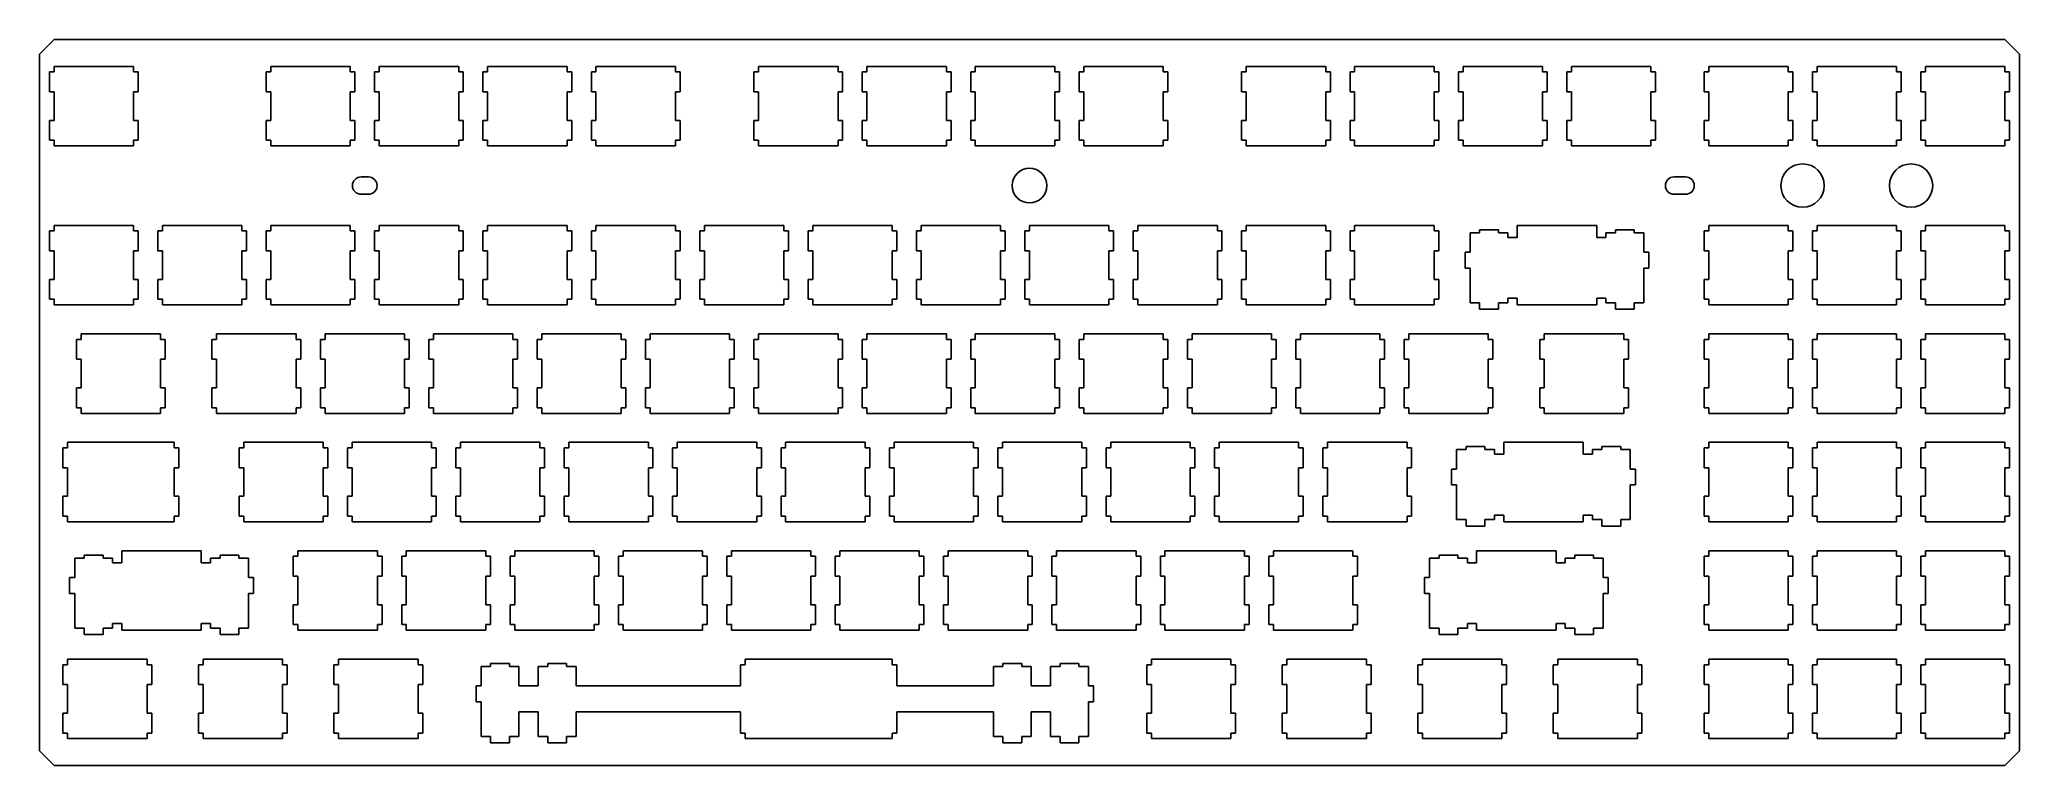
# Model space of a CAD drawing. Header units: inches. Extents: x -0.4 to 13.3, y 12 to 17.
import ezdxf

# ---------------------------------------------------------------- set-up
doc = ezdxf.new("R2010")
doc.units = ezdxf.units.IN
doc.layers.add('BLACK', color=1, linetype='CONTINUOUS')

msp = doc.modelspace()

# ---------------------------------------------------------------- linework, layer by layer
at = {"layer": 'BLACK'}
for p, q in [((-0.275, 16.995), (-0.375, 16.895)), ((13.225, 16.995), (-0.275, 16.995)), ((13.325, 16.895), (13.225, 16.995)), ((-0.375, 16.895), (-0.375, 12.075)), ((13.325, 12.075), (13.325, 16.895)), ((-0.307, 16.6336), (-0.307, 16.7714)), ((-0.307, 16.7714), (-0.275, 16.7714)), ((-0.275, 16.81), (0.275, 16.81)), ((-0.275, 16.7714), (-0.275, 16.81)), ((0.275, 16.81), (0.275, 16.7714)), ((0.275, 16.7714), (0.307, 16.7714)), ((0.307, 16.7714), (0.307, 16.6336)), ((1.193, 16.6336), (1.193, 16.7714)), ((1.193, 16.7714), (1.225, 16.7714)), ((1.225, 16.81), (1.775, 16.81)), ((1.225, 16.7714), (1.225, 16.81)), ((1.775, 16.81), (1.775, 16.7714)), ((1.775, 16.7714), (1.807, 16.7714)), ((1.807, 16.7714), (1.807, 16.6336)), ((1.943, 16.6336), (1.943, 16.7714)), ((1.943, 16.7714), (1.975, 16.7714)), ((1.975, 16.81), (2.525, 16.81)), ((1.975, 16.7714), (1.975, 16.81)), ((2.525, 16.81), (2.525, 16.7714)), ((2.525, 16.7714), (2.557, 16.7714)), ((2.557, 16.7714), (2.557, 16.6336)), ((2.693, 16.6336), (2.693, 16.7714)), ((2.693, 16.7714), (2.725, 16.7714)), ((2.725, 16.81), (3.275, 16.81)), ((2.725, 16.7714), (2.725, 16.81)), ((3.275, 16.81), (3.275, 16.7714)), ((3.275, 16.7714), (3.307, 16.7714)), ((3.307, 16.7714), (3.307, 16.6336)), ((3.443, 16.6336), (3.443, 16.7714)), ((3.443, 16.7714), (3.475, 16.7714)), ((3.475, 16.81), (4.025, 16.81)), ((3.475, 16.7714), (3.475, 16.81)), ((4.025, 16.81), (4.025, 16.7714)), ((4.025, 16.7714), (4.057, 16.7714)), ((4.057, 16.7714), (4.057, 16.6336)), ((4.568, 16.6336), (4.568, 16.7714)), ((4.568, 16.7714), (4.6, 16.7714)), ((4.6, 16.81), (5.15, 16.81)), ((4.6, 16.7714), (4.6, 16.81)), ((5.15, 16.81), (5.15, 16.7714)), ((5.15, 16.7714), (5.182, 16.7714)), ((5.182, 16.7714), (5.182, 16.6336)), ((5.318, 16.6336), (5.318, 16.7714)), ((5.318, 16.7714), (5.35, 16.7714)), ((5.35, 16.81), (5.9, 16.81)), ((5.35, 16.7714), (5.35, 16.81)), ((5.9, 16.81), (5.9, 16.7714)), ((5.9, 16.7714), (5.932, 16.7714)), ((5.932, 16.7714), (5.932, 16.6336)), ((6.068, 16.6336), (6.068, 16.7714)), ((6.068, 16.7714), (6.1, 16.7714)), ((6.1, 16.81), (6.65, 16.81)), ((6.1, 16.7714), (6.1, 16.81)), ((6.65, 16.81), (6.65, 16.7714)), ((6.65, 16.7714), (6.682, 16.7714)), ((6.682, 16.7714), (6.682, 16.6336)), ((6.818, 16.6336), (6.818, 16.7714)), ((6.818, 16.7714), (6.85, 16.7714)), ((6.85, 16.81), (7.4, 16.81)), ((6.85, 16.7714), (6.85, 16.81)), ((7.4, 16.81), (7.4, 16.7714)), ((7.4, 16.7714), (7.432, 16.7714)), ((7.432, 16.7714), (7.432, 16.6336)), ((7.943, 16.6336), (7.943, 16.7714)), ((7.943, 16.7714), (7.975, 16.7714)), ((7.975, 16.81), (8.525, 16.81)), ((7.975, 16.7714), (7.975, 16.81)), ((8.525, 16.81), (8.525, 16.7714)), ((8.525, 16.7714), (8.557, 16.7714)), ((8.557, 16.7714), (8.557, 16.6336)), ((8.693, 16.6336), (8.693, 16.7714)), ((8.693, 16.7714), (8.725, 16.7714)), ((8.725, 16.81), (9.275, 16.81)), ((8.725, 16.7714), (8.725, 16.81)), ((9.275, 16.81), (9.275, 16.7714)), ((9.275, 16.7714), (9.307, 16.7714)), ((9.307, 16.7714), (9.307, 16.6336)), ((9.443, 16.6336), (9.443, 16.7714)), ((9.443, 16.7714), (9.475, 16.7714)), ((9.475, 16.81), (10.025, 16.81)), ((9.475, 16.7714), (9.475, 16.81)), ((10.025, 16.81), (10.025, 16.7714)), ((10.025, 16.7714), (10.057, 16.7714)), ((10.057, 16.7714), (10.057, 16.6336)), ((10.193, 16.6336), (10.193, 16.7714)), ((10.193, 16.7714), (10.225, 16.7714)), ((10.225, 16.81), (10.775, 16.81)), ((10.225, 16.7714), (10.225, 16.81)), ((10.775, 16.81), (10.775, 16.7714)), ((10.775, 16.7714), (10.807, 16.7714)), ((10.807, 16.7714), (10.807, 16.6336)), ((11.143, 16.6336), (11.143, 16.7714)), ((11.143, 16.7714), (11.175, 16.7714)), ((11.175, 16.81), (11.725, 16.81)), ((11.175, 16.7714), (11.175, 16.81)), ((11.725, 16.81), (11.725, 16.7714)), ((11.725, 16.7714), (11.757, 16.7714)), ((11.757, 16.7714), (11.757, 16.6336)), ((11.893, 16.6336), (11.893, 16.7714)), ((11.893, 16.7714), (11.925, 16.7714)), ((11.925, 16.81), (12.475, 16.81)), ((11.925, 16.7714), (11.925, 16.81)), ((12.475, 16.81), (12.475, 16.7714)), ((12.475, 16.7714), (12.507, 16.7714)), ((12.507, 16.7714), (12.507, 16.6336)), ((12.643, 16.6336), (12.643, 16.7714)), ((12.643, 16.7714), (12.675, 16.7714)), ((12.675, 16.81), (13.225, 16.81)), ((12.675, 16.7714), (12.675, 16.81)), ((13.225, 16.81), (13.225, 16.7714)), ((13.225, 16.7714), (13.257, 16.7714)), ((13.257, 16.7714), (13.257, 16.6336)), ((-0.275, 16.6336), (-0.307, 16.6336)), ((-0.275, 16.4364), (-0.275, 16.6336)), ((0.307, 16.6336), (0.275, 16.6336)), ((0.275, 16.6336), (0.275, 16.4364)), ((1.225, 16.6336), (1.193, 16.6336)), ((1.225, 16.4364), (1.225, 16.6336)), ((1.807, 16.6336), (1.775, 16.6336)), ((1.775, 16.6336), (1.775, 16.4364)), ((1.975, 16.6336), (1.943, 16.6336)), ((1.975, 16.4364), (1.975, 16.6336)), ((2.557, 16.6336), (2.525, 16.6336)), ((2.525, 16.6336), (2.525, 16.4364)), ((2.725, 16.6336), (2.693, 16.6336)), ((2.725, 16.4364), (2.725, 16.6336)), ((3.307, 16.6336), (3.275, 16.6336)), ((3.275, 16.6336), (3.275, 16.4364)), ((3.475, 16.6336), (3.443, 16.6336)), ((3.475, 16.4364), (3.475, 16.6336)), ((4.057, 16.6336), (4.025, 16.6336)), ((4.025, 16.6336), (4.025, 16.4364)), ((4.6, 16.6336), (4.568, 16.6336)), ((4.6, 16.4364), (4.6, 16.6336)), ((5.182, 16.6336), (5.15, 16.6336)), ((5.15, 16.6336), (5.15, 16.4364)), ((5.35, 16.6336), (5.318, 16.6336)), ((5.35, 16.4364), (5.35, 16.6336)), ((5.932, 16.6336), (5.9, 16.6336)), ((5.9, 16.6336), (5.9, 16.4364)), ((6.1, 16.6336), (6.068, 16.6336)), ((6.1, 16.4364), (6.1, 16.6336)), ((6.682, 16.6336), (6.65, 16.6336)), ((6.65, 16.6336), (6.65, 16.4364)), ((6.85, 16.6336), (6.818, 16.6336)), ((6.85, 16.4364), (6.85, 16.6336)), ((7.432, 16.6336), (7.4, 16.6336)), ((7.4, 16.6336), (7.4, 16.4364)), ((7.975, 16.6336), (7.943, 16.6336)), ((7.975, 16.4364), (7.975, 16.6336)), ((8.557, 16.6336), (8.525, 16.6336)), ((8.525, 16.6336), (8.525, 16.4364)), ((8.725, 16.6336), (8.693, 16.6336)), ((8.725, 16.4364), (8.725, 16.6336)), ((9.307, 16.6336), (9.275, 16.6336)), ((9.275, 16.6336), (9.275, 16.4364)), ((9.475, 16.6336), (9.443, 16.6336)), ((9.475, 16.4364), (9.475, 16.6336)), ((10.057, 16.6336), (10.025, 16.6336)), ((10.025, 16.6336), (10.025, 16.4364)), ((10.225, 16.6336), (10.193, 16.6336)), ((10.225, 16.4364), (10.225, 16.6336)), ((10.807, 16.6336), (10.775, 16.6336)), ((10.775, 16.6336), (10.775, 16.4364)), ((11.175, 16.6336), (11.143, 16.6336)), ((11.175, 16.4364), (11.175, 16.6336)), ((11.757, 16.6336), (11.725, 16.6336)), ((11.725, 16.6336), (11.725, 16.4364)), ((11.925, 16.6336), (11.893, 16.6336)), ((11.925, 16.4364), (11.925, 16.6336)), ((12.507, 16.6336), (12.475, 16.6336)), ((12.475, 16.6336), (12.475, 16.4364)), ((12.675, 16.6336), (12.643, 16.6336)), ((12.675, 16.4364), (12.675, 16.6336)), ((13.257, 16.6336), (13.225, 16.6336)), ((13.225, 16.6336), (13.225, 16.4364)), ((-0.307, 16.2986), (-0.307, 16.4364)), ((-0.307, 16.4364), (-0.275, 16.4364)), ((0.275, 16.4364), (0.307, 16.4364)), ((0.307, 16.4364), (0.307, 16.2986)), ((1.193, 16.2986), (1.193, 16.4364)), ((1.193, 16.4364), (1.225, 16.4364)), ((1.775, 16.4364), (1.807, 16.4364)), ((1.807, 16.4364), (1.807, 16.2986)), ((1.943, 16.2986), (1.943, 16.4364)), ((1.943, 16.4364), (1.975, 16.4364)), ((2.525, 16.4364), (2.557, 16.4364)), ((2.557, 16.4364), (2.557, 16.2986)), ((2.693, 16.2986), (2.693, 16.4364)), ((2.693, 16.4364), (2.725, 16.4364)), ((3.275, 16.4364), (3.307, 16.4364)), ((3.307, 16.4364), (3.307, 16.2986)), ((3.443, 16.2986), (3.443, 16.4364)), ((3.443, 16.4364), (3.475, 16.4364)), ((4.025, 16.4364), (4.057, 16.4364)), ((4.057, 16.4364), (4.057, 16.2986)), ((4.568, 16.2986), (4.568, 16.4364)), ((4.568, 16.4364), (4.6, 16.4364)), ((5.15, 16.4364), (5.182, 16.4364)), ((5.182, 16.4364), (5.182, 16.2986)), ((5.318, 16.2986), (5.318, 16.4364)), ((5.318, 16.4364), (5.35, 16.4364)), ((5.9, 16.4364), (5.932, 16.4364)), ((5.932, 16.4364), (5.932, 16.2986)), ((6.068, 16.2986), (6.068, 16.4364)), ((6.068, 16.4364), (6.1, 16.4364)), ((6.65, 16.4364), (6.682, 16.4364)), ((6.682, 16.4364), (6.682, 16.2986)), ((6.818, 16.2986), (6.818, 16.4364)), ((6.818, 16.4364), (6.85, 16.4364)), ((7.4, 16.4364), (7.432, 16.4364)), ((7.432, 16.4364), (7.432, 16.2986)), ((7.943, 16.2986), (7.943, 16.4364)), ((7.943, 16.4364), (7.975, 16.4364)), ((8.525, 16.4364), (8.557, 16.4364)), ((8.557, 16.4364), (8.557, 16.2986)), ((8.693, 16.2986), (8.693, 16.4364)), ((8.693, 16.4364), (8.725, 16.4364)), ((9.275, 16.4364), (9.307, 16.4364)), ((9.307, 16.4364), (9.307, 16.2986)), ((9.443, 16.2986), (9.443, 16.4364)), ((9.443, 16.4364), (9.475, 16.4364)), ((10.025, 16.4364), (10.057, 16.4364)), ((10.057, 16.4364), (10.057, 16.2986)), ((10.193, 16.2986), (10.193, 16.4364)), ((10.193, 16.4364), (10.225, 16.4364)), ((10.775, 16.4364), (10.807, 16.4364)), ((10.807, 16.4364), (10.807, 16.2986)), ((11.143, 16.2986), (11.143, 16.4364)), ((11.143, 16.4364), (11.175, 16.4364)), ((11.725, 16.4364), (11.757, 16.4364)), ((11.757, 16.4364), (11.757, 16.2986)), ((11.893, 16.2986), (11.893, 16.4364)), ((11.893, 16.4364), (11.925, 16.4364)), ((12.475, 16.4364), (12.507, 16.4364)), ((12.507, 16.4364), (12.507, 16.2986)), ((12.643, 16.2986), (12.643, 16.4364)), ((12.643, 16.4364), (12.675, 16.4364)), ((13.225, 16.4364), (13.257, 16.4364)), ((13.257, 16.4364), (13.257, 16.2986)), ((-0.275, 16.2986), (-0.307, 16.2986)), ((-0.275, 16.26), (-0.275, 16.2986)), ((0.275, 16.26), (-0.275, 16.26)), ((0.307, 16.2986), (0.275, 16.2986)), ((0.275, 16.2986), (0.275, 16.26)), ((1.225, 16.2986), (1.193, 16.2986)), ((1.225, 16.26), (1.225, 16.2986)), ((1.775, 16.26), (1.225, 16.26)), ((1.807, 16.2986), (1.775, 16.2986)), ((1.775, 16.2986), (1.775, 16.26)), ((1.975, 16.2986), (1.943, 16.2986)), ((1.975, 16.26), (1.975, 16.2986)), ((2.525, 16.26), (1.975, 16.26)), ((2.557, 16.2986), (2.525, 16.2986)), ((2.525, 16.2986), (2.525, 16.26)), ((2.725, 16.2986), (2.693, 16.2986)), ((2.725, 16.26), (2.725, 16.2986)), ((3.275, 16.26), (2.725, 16.26)), ((3.307, 16.2986), (3.275, 16.2986)), ((3.275, 16.2986), (3.275, 16.26)), ((3.475, 16.2986), (3.443, 16.2986)), ((3.475, 16.26), (3.475, 16.2986)), ((4.025, 16.26), (3.475, 16.26)), ((4.057, 16.2986), (4.025, 16.2986)), ((4.025, 16.2986), (4.025, 16.26)), ((4.6, 16.2986), (4.568, 16.2986)), ((4.6, 16.26), (4.6, 16.2986)), ((5.15, 16.26), (4.6, 16.26)), ((5.182, 16.2986), (5.15, 16.2986)), ((5.15, 16.2986), (5.15, 16.26)), ((5.35, 16.2986), (5.318, 16.2986)), ((5.35, 16.26), (5.35, 16.2986)), ((5.9, 16.26), (5.35, 16.26)), ((5.932, 16.2986), (5.9, 16.2986)), ((5.9, 16.2986), (5.9, 16.26)), ((6.1, 16.2986), (6.068, 16.2986)), ((6.1, 16.26), (6.1, 16.2986)), ((6.65, 16.26), (6.1, 16.26)), ((6.682, 16.2986), (6.65, 16.2986)), ((6.65, 16.2986), (6.65, 16.26)), ((6.85, 16.2986), (6.818, 16.2986)), ((6.85, 16.26), (6.85, 16.2986)), ((7.4, 16.26), (6.85, 16.26)), ((7.432, 16.2986), (7.4, 16.2986)), ((7.4, 16.2986), (7.4, 16.26)), ((7.975, 16.2986), (7.943, 16.2986)), ((7.975, 16.26), (7.975, 16.2986)), ((8.525, 16.26), (7.975, 16.26)), ((8.557, 16.2986), (8.525, 16.2986)), ((8.525, 16.2986), (8.525, 16.26)), ((8.725, 16.2986), (8.693, 16.2986)), ((8.725, 16.26), (8.725, 16.2986)), ((9.275, 16.26), (8.725, 16.26)), ((9.307, 16.2986), (9.275, 16.2986)), ((9.275, 16.2986), (9.275, 16.26)), ((9.475, 16.2986), (9.443, 16.2986)), ((9.475, 16.26), (9.475, 16.2986)), ((10.025, 16.26), (9.475, 16.26)), ((10.057, 16.2986), (10.025, 16.2986)), ((10.025, 16.2986), (10.025, 16.26)), ((10.225, 16.2986), (10.193, 16.2986)), ((10.225, 16.26), (10.225, 16.2986)), ((10.775, 16.26), (10.225, 16.26)), ((10.807, 16.2986), (10.775, 16.2986)), ((10.775, 16.2986), (10.775, 16.26)), ((11.175, 16.2986), (11.143, 16.2986)), ((11.175, 16.26), (11.175, 16.2986)), ((11.725, 16.26), (11.175, 16.26)), ((11.757, 16.2986), (11.725, 16.2986)), ((11.725, 16.2986), (11.725, 16.26)), ((11.925, 16.2986), (11.893, 16.2986)), ((11.925, 16.26), (11.925, 16.2986)), ((12.475, 16.26), (11.925, 16.26)), ((12.507, 16.2986), (12.475, 16.2986)), ((12.475, 16.2986), (12.475, 16.26)), ((12.675, 16.2986), (12.643, 16.2986)), ((12.675, 16.26), (12.675, 16.2986)), ((13.225, 16.26), (12.675, 16.26)), ((13.257, 16.2986), (13.225, 16.2986)), ((13.225, 16.2986), (13.225, 16.26)), ((1.85, 16.045), (1.9, 16.045)), ((10.935, 16.045), (11.015, 16.045)), ((1.9, 15.925), (1.85, 15.925)), ((11.015, 15.925), (10.935, 15.925)), ((-0.307, 15.5336), (-0.307, 15.6714)), ((-0.307, 15.6714), (-0.275, 15.6714)), ((-0.275, 15.71), (0.275, 15.71)), ((-0.275, 15.6714), (-0.275, 15.71)), ((0.275, 15.71), (0.275, 15.6714)), ((0.275, 15.6714), (0.307, 15.6714)), ((0.307, 15.6714), (0.307, 15.5336)), ((0.443, 15.5336), (0.443, 15.6714)), ((0.443, 15.6714), (0.475, 15.6714)), ((0.475, 15.71), (1.025, 15.71)), ((0.475, 15.6714), (0.475, 15.71)), ((1.025, 15.71), (1.025, 15.6714)), ((1.025, 15.6714), (1.057, 15.6714)), ((1.057, 15.6714), (1.057, 15.5336)), ((1.193, 15.5336), (1.193, 15.6714)), ((1.193, 15.6714), (1.225, 15.6714)), ((1.225, 15.71), (1.775, 15.71)), ((1.225, 15.6714), (1.225, 15.71)), ((1.775, 15.71), (1.775, 15.6714)), ((1.775, 15.6714), (1.807, 15.6714)), ((1.807, 15.6714), (1.807, 15.5336)), ((1.943, 15.5336), (1.943, 15.6714)), ((1.943, 15.6714), (1.975, 15.6714)), ((1.975, 15.71), (2.525, 15.71)), ((1.975, 15.6714), (1.975, 15.71)), ((2.525, 15.71), (2.525, 15.6714)), ((2.525, 15.6714), (2.557, 15.6714)), ((2.557, 15.6714), (2.557, 15.5336)), ((2.693, 15.5336), (2.693, 15.6714)), ((2.693, 15.6714), (2.725, 15.6714)), ((2.725, 15.6714), (2.725, 15.71)), ((2.725, 15.71), (3.275, 15.71)), ((3.275, 15.71), (3.275, 15.6714)), ((3.275, 15.6714), (3.307, 15.6714)), ((3.307, 15.6714), (3.307, 15.5336)), ((3.443, 15.5336), (3.443, 15.6714)), ((3.443, 15.6714), (3.475, 15.6714)), ((3.475, 15.6714), (3.475, 15.71)), ((3.475, 15.71), (4.025, 15.71)), ((4.025, 15.71), (4.025, 15.6714)), ((4.025, 15.6714), (4.057, 15.6714)), ((4.057, 15.6714), (4.057, 15.5336)), ((4.193, 15.5336), (4.193, 15.6714)), ((4.193, 15.6714), (4.225, 15.6714)), ((4.225, 15.71), (4.775, 15.71)), ((4.225, 15.6714), (4.225, 15.71)), ((4.775, 15.71), (4.775, 15.6714)), ((4.775, 15.6714), (4.807, 15.6714)), ((4.807, 15.6714), (4.807, 15.5336)), ((4.943, 15.5336), (4.943, 15.6714)), ((4.943, 15.6714), (4.975, 15.6714)), ((4.975, 15.71), (5.525, 15.71)), ((4.975, 15.6714), (4.975, 15.71)), ((5.525, 15.71), (5.525, 15.6714)), ((5.525, 15.6714), (5.557, 15.6714)), ((5.557, 15.6714), (5.557, 15.5336)), ((5.693, 15.5336), (5.693, 15.6714)), ((5.693, 15.6714), (5.725, 15.6714)), ((5.725, 15.71), (6.275, 15.71)), ((5.725, 15.6714), (5.725, 15.71)), ((6.275, 15.71), (6.275, 15.6714)), ((6.275, 15.6714), (6.307, 15.6714)), ((6.307, 15.6714), (6.307, 15.5336)), ((6.443, 15.5336), (6.443, 15.6714)), ((6.443, 15.6714), (6.475, 15.6714)), ((6.475, 15.71), (7.025, 15.71)), ((6.475, 15.6714), (6.475, 15.71)), ((7.025, 15.71), (7.025, 15.6714)), ((7.025, 15.6714), (7.057, 15.6714)), ((7.057, 15.6714), (7.057, 15.5336)), ((7.193, 15.5336), (7.193, 15.6714)), ((7.193, 15.6714), (7.225, 15.6714)), ((7.225, 15.71), (7.775, 15.71)), ((7.225, 15.6714), (7.225, 15.71)), ((7.775, 15.71), (7.775, 15.6714)), ((7.775, 15.6714), (7.807, 15.6714)), ((7.807, 15.6714), (7.807, 15.5336)), ((7.943, 15.5336), (7.943, 15.6714)), ((7.943, 15.6714), (7.975, 15.6714)), ((7.975, 15.71), (8.525, 15.71)), ((7.975, 15.6714), (7.975, 15.71)), ((8.525, 15.71), (8.525, 15.6714)), ((8.525, 15.6714), (8.557, 15.6714)), ((8.557, 15.6714), (8.557, 15.5336)), ((8.693, 15.5336), (8.693, 15.6714)), ((8.693, 15.6714), (8.725, 15.6714)), ((8.725, 15.71), (9.275, 15.71)), ((8.725, 15.6714), (8.725, 15.71)), ((9.275, 15.71), (9.275, 15.6714)), ((9.275, 15.6714), (9.307, 15.6714)), ((9.307, 15.6714), (9.307, 15.5336)), ((9.524, 15.525), (9.524, 15.659)), ((9.524, 15.659), (9.59, 15.659)), ((9.59, 15.659), (9.59, 15.68)), ((9.59, 15.68), (9.72, 15.68)), ((9.72, 15.68), (9.72, 15.659)), ((9.72, 15.659), (9.786, 15.659)), ((9.786, 15.659), (9.786, 15.627)), ((9.786, 15.627), (9.85, 15.627)), ((9.85, 15.71), (10.4, 15.71)), ((9.85, 15.627), (9.85, 15.71)), ((10.4, 15.71), (10.4, 15.627)), ((10.4, 15.627), (10.464, 15.627)), ((10.464, 15.627), (10.464, 15.659)), ((10.464, 15.659), (10.53, 15.659)), ((10.53, 15.659), (10.53, 15.68)), ((10.53, 15.68), (10.66, 15.68)), ((10.66, 15.68), (10.66, 15.659)), ((10.66, 15.659), (10.726, 15.659)), ((10.726, 15.659), (10.726, 15.525)), ((11.143, 15.5336), (11.143, 15.6714)), ((11.143, 15.6714), (11.175, 15.6714)), ((11.175, 15.71), (11.725, 15.71)), ((11.175, 15.6714), (11.175, 15.71)), ((11.725, 15.71), (11.725, 15.6714)), ((11.725, 15.6714), (11.757, 15.6714)), ((11.757, 15.6714), (11.757, 15.5336)), ((11.893, 15.5336), (11.893, 15.6714)), ((11.893, 15.6714), (11.925, 15.6714)), ((11.925, 15.71), (12.475, 15.71)), ((11.925, 15.6714), (11.925, 15.71)), ((12.475, 15.71), (12.475, 15.6714)), ((12.475, 15.6714), (12.507, 15.6714)), ((12.507, 15.6714), (12.507, 15.5336)), ((12.643, 15.5336), (12.643, 15.6714)), ((12.643, 15.6714), (12.675, 15.6714)), ((12.675, 15.71), (13.225, 15.71)), ((12.675, 15.6714), (12.675, 15.71)), ((13.225, 15.71), (13.225, 15.6714)), ((13.225, 15.6714), (13.257, 15.6714)), ((13.257, 15.6714), (13.257, 15.5336)), ((-0.275, 15.5336), (-0.307, 15.5336)), ((-0.275, 15.3364), (-0.275, 15.5336)), ((0.307, 15.5336), (0.275, 15.5336)), ((0.275, 15.5336), (0.275, 15.3364)), ((0.475, 15.5336), (0.443, 15.5336)), ((0.475, 15.3364), (0.475, 15.5336)), ((1.057, 15.5336), (1.025, 15.5336)), ((1.025, 15.5336), (1.025, 15.3364)), ((1.225, 15.5336), (1.193, 15.5336)), ((1.225, 15.3364), (1.225, 15.5336)), ((1.807, 15.5336), (1.775, 15.5336)), ((1.775, 15.5336), (1.775, 15.3364)), ((1.975, 15.5336), (1.943, 15.5336)), ((1.975, 15.3364), (1.975, 15.5336)), ((2.557, 15.5336), (2.525, 15.5336)), ((2.525, 15.5336), (2.525, 15.3364)), ((2.725, 15.5336), (2.693, 15.5336)), ((2.725, 15.3364), (2.725, 15.5336)), ((3.307, 15.5336), (3.275, 15.5336)), ((3.275, 15.5336), (3.275, 15.3364)), ((3.475, 15.5336), (3.443, 15.5336)), ((3.475, 15.3364), (3.475, 15.5336)), ((4.057, 15.5336), (4.025, 15.5336)), ((4.025, 15.5336), (4.025, 15.3364)), ((4.225, 15.5336), (4.193, 15.5336)), ((4.225, 15.3364), (4.225, 15.5336)), ((4.807, 15.5336), (4.775, 15.5336)), ((4.775, 15.5336), (4.775, 15.3364)), ((4.975, 15.5336), (4.943, 15.5336)), ((4.975, 15.3364), (4.975, 15.5336)), ((5.557, 15.5336), (5.525, 15.5336)), ((5.525, 15.5336), (5.525, 15.3364)), ((5.725, 15.5336), (5.693, 15.5336)), ((5.725, 15.3364), (5.725, 15.5336)), ((6.307, 15.5336), (6.275, 15.5336)), ((6.275, 15.5336), (6.275, 15.3364)), ((6.475, 15.5336), (6.443, 15.5336)), ((6.475, 15.3364), (6.475, 15.5336)), ((7.057, 15.5336), (7.025, 15.5336)), ((7.025, 15.5336), (7.025, 15.3364)), ((7.225, 15.5336), (7.193, 15.5336)), ((7.225, 15.3364), (7.225, 15.5336)), ((7.807, 15.5336), (7.775, 15.5336)), ((7.775, 15.5336), (7.775, 15.3364)), ((7.975, 15.5336), (7.943, 15.5336)), ((7.975, 15.3364), (7.975, 15.5336)), ((8.557, 15.5336), (8.525, 15.5336)), ((8.525, 15.5336), (8.525, 15.3364)), ((8.725, 15.5336), (8.693, 15.5336)), ((8.725, 15.3364), (8.725, 15.5336)), ((9.307, 15.5336), (9.275, 15.5336)), ((9.275, 15.5336), (9.275, 15.3364)), ((9.489, 15.415), (9.489, 15.525)), ((9.489, 15.525), (9.524, 15.525)), ((10.726, 15.525), (10.761, 15.525)), ((10.761, 15.525), (10.761, 15.415)), ((11.175, 15.5336), (11.143, 15.5336)), ((11.175, 15.3364), (11.175, 15.5336)), ((11.757, 15.5336), (11.725, 15.5336)), ((11.725, 15.5336), (11.725, 15.3364)), ((11.925, 15.5336), (11.893, 15.5336)), ((11.925, 15.3364), (11.925, 15.5336)), ((12.507, 15.5336), (12.475, 15.5336)), ((12.475, 15.5336), (12.475, 15.3364)), ((12.675, 15.5336), (12.643, 15.5336)), ((12.675, 15.3364), (12.675, 15.5336)), ((13.257, 15.5336), (13.225, 15.5336)), ((13.225, 15.5336), (13.225, 15.3364)), ((9.524, 15.415), (9.489, 15.415)), ((9.524, 15.175), (9.524, 15.415)), ((10.761, 15.415), (10.726, 15.415)), ((10.726, 15.415), (10.726, 15.175)), ((-0.307, 15.1986), (-0.307, 15.3364)), ((-0.307, 15.3364), (-0.275, 15.3364)), ((0.275, 15.3364), (0.307, 15.3364)), ((0.307, 15.3364), (0.307, 15.1986)), ((0.443, 15.1986), (0.443, 15.3364)), ((0.443, 15.3364), (0.475, 15.3364)), ((1.025, 15.3364), (1.057, 15.3364)), ((1.057, 15.3364), (1.057, 15.1986)), ((1.193, 15.1986), (1.193, 15.3364)), ((1.193, 15.3364), (1.225, 15.3364)), ((1.775, 15.3364), (1.807, 15.3364)), ((1.807, 15.3364), (1.807, 15.1986)), ((1.943, 15.1986), (1.943, 15.3364)), ((1.943, 15.3364), (1.975, 15.3364)), ((2.525, 15.3364), (2.557, 15.3364)), ((2.557, 15.3364), (2.557, 15.1986)), ((2.693, 15.1986), (2.693, 15.3364)), ((2.693, 15.3364), (2.725, 15.3364)), ((3.275, 15.3364), (3.307, 15.3364)), ((3.307, 15.3364), (3.307, 15.1986)), ((3.443, 15.1986), (3.443, 15.3364)), ((3.443, 15.3364), (3.475, 15.3364)), ((4.025, 15.3364), (4.057, 15.3364)), ((4.057, 15.3364), (4.057, 15.1986)), ((4.193, 15.1986), (4.193, 15.3364)), ((4.193, 15.3364), (4.225, 15.3364)), ((4.775, 15.3364), (4.807, 15.3364)), ((4.807, 15.3364), (4.807, 15.1986)), ((4.943, 15.1986), (4.943, 15.3364)), ((4.943, 15.3364), (4.975, 15.3364)), ((5.525, 15.3364), (5.557, 15.3364)), ((5.557, 15.3364), (5.557, 15.1986)), ((5.693, 15.1986), (5.693, 15.3364)), ((5.693, 15.3364), (5.725, 15.3364)), ((6.275, 15.3364), (6.307, 15.3364)), ((6.307, 15.3364), (6.307, 15.1986)), ((6.443, 15.1986), (6.443, 15.3364)), ((6.443, 15.3364), (6.475, 15.3364)), ((7.025, 15.3364), (7.057, 15.3364)), ((7.057, 15.3364), (7.057, 15.1986)), ((7.193, 15.1986), (7.193, 15.3364)), ((7.193, 15.3364), (7.225, 15.3364)), ((7.775, 15.3364), (7.807, 15.3364)), ((7.807, 15.3364), (7.807, 15.1986)), ((7.943, 15.1986), (7.943, 15.3364)), ((7.943, 15.3364), (7.975, 15.3364)), ((8.525, 15.3364), (8.557, 15.3364)), ((8.557, 15.3364), (8.557, 15.1986)), ((8.693, 15.1986), (8.693, 15.3364)), ((8.693, 15.3364), (8.725, 15.3364)), ((9.275, 15.3364), (9.307, 15.3364)), ((9.307, 15.3364), (9.307, 15.1986)), ((11.143, 15.1986), (11.143, 15.3364)), ((11.143, 15.3364), (11.175, 15.3364)), ((11.725, 15.3364), (11.757, 15.3364)), ((11.757, 15.3364), (11.757, 15.1986)), ((11.893, 15.1986), (11.893, 15.3364)), ((11.893, 15.3364), (11.925, 15.3364)), ((12.475, 15.3364), (12.507, 15.3364)), ((12.507, 15.3364), (12.507, 15.1986)), ((12.643, 15.1986), (12.643, 15.3364)), ((12.643, 15.3364), (12.675, 15.3364)), ((13.225, 15.3364), (13.257, 15.3364)), ((13.257, 15.3364), (13.257, 15.1986)), ((-0.275, 15.1986), (-0.307, 15.1986)), ((-0.275, 15.16), (-0.275, 15.1986)), ((0.275, 15.16), (-0.275, 15.16)), ((0.307, 15.1986), (0.275, 15.1986)), ((0.275, 15.1986), (0.275, 15.16)), ((0.475, 15.1986), (0.443, 15.1986)), ((0.475, 15.16), (0.475, 15.1986)), ((1.025, 15.16), (0.475, 15.16)), ((1.057, 15.1986), (1.025, 15.1986)), ((1.025, 15.1986), (1.025, 15.16)), ((1.225, 15.1986), (1.193, 15.1986)), ((1.225, 15.16), (1.225, 15.1986)), ((1.775, 15.16), (1.225, 15.16)), ((1.807, 15.1986), (1.775, 15.1986)), ((1.775, 15.1986), (1.775, 15.16)), ((1.975, 15.1986), (1.943, 15.1986)), ((1.975, 15.16), (1.975, 15.1986)), ((2.525, 15.16), (1.975, 15.16)), ((2.557, 15.1986), (2.525, 15.1986)), ((2.525, 15.1986), (2.525, 15.16)), ((2.725, 15.1986), (2.693, 15.1986)), ((2.725, 15.16), (2.725, 15.1986)), ((3.275, 15.16), (2.725, 15.16)), ((3.307, 15.1986), (3.275, 15.1986)), ((3.275, 15.1986), (3.275, 15.16)), ((3.475, 15.1986), (3.443, 15.1986)), ((3.475, 15.16), (3.475, 15.1986)), ((4.025, 15.16), (3.475, 15.16)), ((4.057, 15.1986), (4.025, 15.1986)), ((4.025, 15.1986), (4.025, 15.16)), ((4.225, 15.1986), (4.193, 15.1986)), ((4.225, 15.16), (4.225, 15.1986)), ((4.775, 15.16), (4.225, 15.16)), ((4.807, 15.1986), (4.775, 15.1986)), ((4.775, 15.1986), (4.775, 15.16)), ((4.975, 15.1986), (4.943, 15.1986)), ((4.975, 15.16), (4.975, 15.1986)), ((5.525, 15.16), (4.975, 15.16)), ((5.557, 15.1986), (5.525, 15.1986)), ((5.525, 15.1986), (5.525, 15.16)), ((5.725, 15.1986), (5.693, 15.1986)), ((5.725, 15.16), (5.725, 15.1986)), ((6.275, 15.16), (5.725, 15.16)), ((6.307, 15.1986), (6.275, 15.1986)), ((6.275, 15.1986), (6.275, 15.16)), ((6.475, 15.1986), (6.443, 15.1986)), ((6.475, 15.16), (6.475, 15.1986)), ((7.025, 15.16), (6.475, 15.16)), ((7.057, 15.1986), (7.025, 15.1986)), ((7.025, 15.1986), (7.025, 15.16)), ((7.225, 15.1986), (7.193, 15.1986)), ((7.225, 15.16), (7.225, 15.1986)), ((7.775, 15.16), (7.225, 15.16)), ((7.807, 15.1986), (7.775, 15.1986)), ((7.775, 15.1986), (7.775, 15.16)), ((7.975, 15.1986), (7.943, 15.1986)), ((7.975, 15.16), (7.975, 15.1986)), ((8.525, 15.16), (7.975, 15.16)), ((8.557, 15.1986), (8.525, 15.1986)), ((8.525, 15.1986), (8.525, 15.16)), ((8.725, 15.1986), (8.693, 15.1986)), ((8.725, 15.16), (8.725, 15.1986)), ((9.275, 15.16), (8.725, 15.16)), ((9.307, 15.1986), (9.275, 15.1986)), ((9.275, 15.1986), (9.275, 15.16)), ((9.59, 15.175), (9.524, 15.175)), ((9.59, 15.13), (9.59, 15.175)), ((9.72, 15.13), (9.59, 15.13)), ((9.786, 15.175), (9.72, 15.175)), ((9.72, 15.175), (9.72, 15.13)), ((9.85, 15.206), (9.786, 15.206)), ((9.786, 15.206), (9.786, 15.175)), ((9.85, 15.16), (9.85, 15.206)), ((10.4, 15.16), (9.85, 15.16)), ((10.464, 15.206), (10.4, 15.206)), ((10.4, 15.206), (10.4, 15.16)), ((10.464, 15.175), (10.464, 15.206)), ((10.53, 15.175), (10.464, 15.175)), ((10.53, 15.13), (10.53, 15.175)), ((10.66, 15.13), (10.53, 15.13)), ((10.726, 15.175), (10.66, 15.175)), ((10.66, 15.175), (10.66, 15.13)), ((11.175, 15.1986), (11.143, 15.1986)), ((11.175, 15.16), (11.175, 15.1986)), ((11.725, 15.16), (11.175, 15.16)), ((11.757, 15.1986), (11.725, 15.1986)), ((11.725, 15.1986), (11.725, 15.16)), ((11.925, 15.1986), (11.893, 15.1986)), ((11.925, 15.16), (11.925, 15.1986)), ((12.475, 15.16), (11.925, 15.16)), ((12.507, 15.1986), (12.475, 15.1986)), ((12.475, 15.1986), (12.475, 15.16)), ((12.675, 15.1986), (12.643, 15.1986)), ((12.675, 15.16), (12.675, 15.1986)), ((13.225, 15.16), (12.675, 15.16)), ((13.257, 15.1986), (13.225, 15.1986)), ((13.225, 15.1986), (13.225, 15.16)), ((-0.0875, 14.96), (0.4625, 14.96)), ((-0.0875, 14.9214), (-0.0875, 14.96)), ((0.4625, 14.96), (0.4625, 14.9214)), ((0.85, 14.96), (1.4, 14.96)), ((0.85, 14.9214), (0.85, 14.96)), ((1.4, 14.96), (1.4, 14.9214)), ((1.6, 14.96), (2.15, 14.96)), ((1.6, 14.9214), (1.6, 14.96)), ((2.15, 14.96), (2.15, 14.9214)), ((2.35, 14.96), (2.9, 14.96)), ((2.35, 14.9214), (2.35, 14.96)), ((2.9, 14.96), (2.9, 14.9214)), ((3.1, 14.96), (3.65, 14.96)), ((3.1, 14.9214), (3.1, 14.96)), ((3.65, 14.96), (3.65, 14.9214)), ((3.85, 14.96), (4.4, 14.96)), ((3.85, 14.9214), (3.85, 14.96)), ((4.4, 14.96), (4.4, 14.9214)), ((4.6, 14.96), (5.15, 14.96)), ((4.6, 14.9214), (4.6, 14.96)), ((5.15, 14.96), (5.15, 14.9214)), ((5.35, 14.96), (5.9, 14.96)), ((5.35, 14.9214), (5.35, 14.96)), ((5.9, 14.96), (5.9, 14.9214)), ((6.1, 14.96), (6.65, 14.96)), ((6.1, 14.9214), (6.1, 14.96)), ((6.65, 14.96), (6.65, 14.9214)), ((6.85, 14.96), (7.4, 14.96)), ((6.85, 14.9214), (6.85, 14.96)), ((7.4, 14.96), (7.4, 14.9214)), ((7.6, 14.96), (8.15, 14.96)), ((7.6, 14.9214), (7.6, 14.96)), ((8.15, 14.96), (8.15, 14.9214)), ((8.35, 14.96), (8.9, 14.96)), ((8.35, 14.9214), (8.35, 14.96)), ((8.9, 14.96), (8.9, 14.9214)), ((9.1, 14.96), (9.65, 14.96)), ((9.1, 14.9214), (9.1, 14.96)), ((9.65, 14.96), (9.65, 14.9214)), ((10.0375, 14.96), (10.5875, 14.96)), ((10.0375, 14.9214), (10.0375, 14.96)), ((10.5875, 14.96), (10.5875, 14.9214)), ((11.175, 14.96), (11.725, 14.96)), ((11.175, 14.9214), (11.175, 14.96)), ((11.725, 14.96), (11.725, 14.9214)), ((11.925, 14.96), (12.475, 14.96)), ((11.925, 14.9214), (11.925, 14.96)), ((12.475, 14.96), (12.475, 14.9214)), ((12.675, 14.96), (13.225, 14.96)), ((12.675, 14.9214), (12.675, 14.96)), ((13.225, 14.96), (13.225, 14.9214)), ((-0.1195, 14.7836), (-0.1195, 14.9214)), ((-0.1195, 14.9214), (-0.0875, 14.9214)), ((0.4625, 14.9214), (0.4945, 14.9214)), ((0.4945, 14.9214), (0.4945, 14.7836)), ((0.818, 14.7836), (0.818, 14.9214)), ((0.818, 14.9214), (0.85, 14.9214)), ((1.4, 14.9214), (1.432, 14.9214)), ((1.432, 14.9214), (1.432, 14.7836)), ((1.568, 14.7836), (1.568, 14.9214)), ((1.568, 14.9214), (1.6, 14.9214)), ((2.15, 14.9214), (2.182, 14.9214)), ((2.182, 14.9214), (2.182, 14.7836)), ((2.318, 14.7836), (2.318, 14.9214)), ((2.318, 14.9214), (2.35, 14.9214)), ((2.9, 14.9214), (2.932, 14.9214)), ((2.932, 14.9214), (2.932, 14.7836)), ((3.068, 14.7836), (3.068, 14.9214)), ((3.068, 14.9214), (3.1, 14.9214)), ((3.65, 14.9214), (3.682, 14.9214)), ((3.682, 14.9214), (3.682, 14.7836)), ((3.818, 14.7836), (3.818, 14.9214)), ((3.818, 14.9214), (3.85, 14.9214)), ((4.4, 14.9214), (4.432, 14.9214)), ((4.432, 14.9214), (4.432, 14.7836)), ((4.568, 14.7836), (4.568, 14.9214)), ((4.568, 14.9214), (4.6, 14.9214)), ((5.15, 14.9214), (5.182, 14.9214)), ((5.182, 14.9214), (5.182, 14.7836)), ((5.318, 14.7836), (5.318, 14.9214)), ((5.318, 14.9214), (5.35, 14.9214)), ((5.9, 14.9214), (5.932, 14.9214)), ((5.932, 14.9214), (5.932, 14.7836)), ((6.068, 14.7836), (6.068, 14.9214)), ((6.068, 14.9214), (6.1, 14.9214)), ((6.65, 14.9214), (6.682, 14.9214)), ((6.682, 14.9214), (6.682, 14.7836)), ((6.818, 14.7836), (6.818, 14.9214)), ((6.818, 14.9214), (6.85, 14.9214)), ((7.4, 14.9214), (7.432, 14.9214)), ((7.432, 14.9214), (7.432, 14.7836)), ((7.568, 14.7836), (7.568, 14.9214)), ((7.568, 14.9214), (7.6, 14.9214)), ((8.15, 14.9214), (8.182, 14.9214)), ((8.182, 14.9214), (8.182, 14.7836)), ((8.318, 14.7836), (8.318, 14.9214)), ((8.318, 14.9214), (8.35, 14.9214)), ((8.9, 14.9214), (8.932, 14.9214)), ((8.932, 14.9214), (8.932, 14.7836)), ((9.068, 14.7836), (9.068, 14.9214)), ((9.068, 14.9214), (9.1, 14.9214)), ((9.65, 14.9214), (9.682, 14.9214)), ((9.682, 14.9214), (9.682, 14.7836)), ((10.0055, 14.7836), (10.0055, 14.9214)), ((10.0055, 14.9214), (10.0375, 14.9214)), ((10.5875, 14.9214), (10.6195, 14.9214)), ((10.6195, 14.9214), (10.6195, 14.7836)), ((11.143, 14.7836), (11.143, 14.9214)), ((11.143, 14.9214), (11.175, 14.9214)), ((11.725, 14.9214), (11.757, 14.9214)), ((11.757, 14.9214), (11.757, 14.7836)), ((11.893, 14.7836), (11.893, 14.9214)), ((11.893, 14.9214), (11.925, 14.9214)), ((12.475, 14.9214), (12.507, 14.9214)), ((12.507, 14.9214), (12.507, 14.7836)), ((12.643, 14.7836), (12.643, 14.9214)), ((12.643, 14.9214), (12.675, 14.9214)), ((13.225, 14.9214), (13.257, 14.9214)), ((13.257, 14.9214), (13.257, 14.7836)), ((-0.0875, 14.7836), (-0.1195, 14.7836)), ((-0.0875, 14.5864), (-0.0875, 14.7836)), ((0.4945, 14.7836), (0.4625, 14.7836)), ((0.4625, 14.7836), (0.4625, 14.5864)), ((0.85, 14.7836), (0.818, 14.7836)), ((0.85, 14.5864), (0.85, 14.7836)), ((1.432, 14.7836), (1.4, 14.7836)), ((1.4, 14.7836), (1.4, 14.5864)), ((1.6, 14.7836), (1.568, 14.7836)), ((1.6, 14.5864), (1.6, 14.7836)), ((2.182, 14.7836), (2.15, 14.7836)), ((2.15, 14.7836), (2.15, 14.5864)), ((2.35, 14.7836), (2.318, 14.7836)), ((2.35, 14.5864), (2.35, 14.7836)), ((2.932, 14.7836), (2.9, 14.7836)), ((2.9, 14.7836), (2.9, 14.5864)), ((3.1, 14.7836), (3.068, 14.7836)), ((3.1, 14.5864), (3.1, 14.7836)), ((3.682, 14.7836), (3.65, 14.7836)), ((3.65, 14.7836), (3.65, 14.5864)), ((3.85, 14.7836), (3.818, 14.7836)), ((3.85, 14.5864), (3.85, 14.7836)), ((4.432, 14.7836), (4.4, 14.7836)), ((4.4, 14.7836), (4.4, 14.5864)), ((4.6, 14.7836), (4.568, 14.7836)), ((4.6, 14.5864), (4.6, 14.7836)), ((5.182, 14.7836), (5.15, 14.7836)), ((5.15, 14.7836), (5.15, 14.5864)), ((5.35, 14.7836), (5.318, 14.7836)), ((5.35, 14.5864), (5.35, 14.7836)), ((5.932, 14.7836), (5.9, 14.7836)), ((5.9, 14.7836), (5.9, 14.5864)), ((6.1, 14.7836), (6.068, 14.7836)), ((6.1, 14.5864), (6.1, 14.7836)), ((6.682, 14.7836), (6.65, 14.7836)), ((6.65, 14.7836), (6.65, 14.5864)), ((6.85, 14.7836), (6.818, 14.7836)), ((6.85, 14.5864), (6.85, 14.7836)), ((7.432, 14.7836), (7.4, 14.7836)), ((7.4, 14.7836), (7.4, 14.5864)), ((7.6, 14.7836), (7.568, 14.7836)), ((7.6, 14.5864), (7.6, 14.7836)), ((8.182, 14.7836), (8.15, 14.7836)), ((8.15, 14.7836), (8.15, 14.5864)), ((8.35, 14.7836), (8.318, 14.7836)), ((8.35, 14.5864), (8.35, 14.7836)), ((8.932, 14.7836), (8.9, 14.7836)), ((8.9, 14.7836), (8.9, 14.5864)), ((9.1, 14.7836), (9.068, 14.7836)), ((9.1, 14.5864), (9.1, 14.7836)), ((9.682, 14.7836), (9.65, 14.7836)), ((9.65, 14.7836), (9.65, 14.5864)), ((10.0375, 14.7836), (10.0055, 14.7836)), ((10.0375, 14.5864), (10.0375, 14.7836)), ((10.6195, 14.7836), (10.5875, 14.7836)), ((10.5875, 14.7836), (10.5875, 14.5864)), ((11.175, 14.7836), (11.143, 14.7836)), ((11.175, 14.5864), (11.175, 14.7836)), ((11.757, 14.7836), (11.725, 14.7836)), ((11.725, 14.7836), (11.725, 14.5864)), ((11.925, 14.7836), (11.893, 14.7836)), ((11.925, 14.5864), (11.925, 14.7836)), ((12.507, 14.7836), (12.475, 14.7836)), ((12.475, 14.7836), (12.475, 14.5864)), ((12.675, 14.7836), (12.643, 14.7836)), ((12.675, 14.5864), (12.675, 14.7836)), ((13.257, 14.7836), (13.225, 14.7836)), ((13.225, 14.7836), (13.225, 14.5864)), ((-0.1195, 14.4486), (-0.1195, 14.5864)), ((-0.1195, 14.5864), (-0.0875, 14.5864)), ((0.4625, 14.5864), (0.4945, 14.5864)), ((0.4945, 14.5864), (0.4945, 14.4486)), ((0.818, 14.4486), (0.818, 14.5864)), ((0.818, 14.5864), (0.85, 14.5864)), ((1.4, 14.5864), (1.432, 14.5864)), ((1.432, 14.5864), (1.432, 14.4486)), ((1.568, 14.4486), (1.568, 14.5864)), ((1.568, 14.5864), (1.6, 14.5864)), ((2.15, 14.5864), (2.182, 14.5864)), ((2.182, 14.5864), (2.182, 14.4486)), ((2.318, 14.4486), (2.318, 14.5864)), ((2.318, 14.5864), (2.35, 14.5864)), ((2.9, 14.5864), (2.932, 14.5864)), ((2.932, 14.5864), (2.932, 14.4486)), ((3.068, 14.4486), (3.068, 14.5864)), ((3.068, 14.5864), (3.1, 14.5864)), ((3.65, 14.5864), (3.682, 14.5864)), ((3.682, 14.5864), (3.682, 14.4486)), ((3.818, 14.4486), (3.818, 14.5864)), ((3.818, 14.5864), (3.85, 14.5864)), ((4.4, 14.5864), (4.432, 14.5864)), ((4.432, 14.5864), (4.432, 14.4486)), ((4.568, 14.4486), (4.568, 14.5864)), ((4.568, 14.5864), (4.6, 14.5864)), ((5.15, 14.5864), (5.182, 14.5864)), ((5.182, 14.5864), (5.182, 14.4486)), ((5.318, 14.4486), (5.318, 14.5864)), ((5.318, 14.5864), (5.35, 14.5864)), ((5.9, 14.5864), (5.932, 14.5864)), ((5.932, 14.5864), (5.932, 14.4486)), ((6.068, 14.4486), (6.068, 14.5864)), ((6.068, 14.5864), (6.1, 14.5864)), ((6.65, 14.5864), (6.682, 14.5864)), ((6.682, 14.5864), (6.682, 14.4486)), ((6.818, 14.4486), (6.818, 14.5864)), ((6.818, 14.5864), (6.85, 14.5864)), ((7.4, 14.5864), (7.432, 14.5864)), ((7.432, 14.5864), (7.432, 14.4486)), ((7.568, 14.4486), (7.568, 14.5864)), ((7.568, 14.5864), (7.6, 14.5864)), ((8.15, 14.5864), (8.182, 14.5864)), ((8.182, 14.5864), (8.182, 14.4486)), ((8.318, 14.4486), (8.318, 14.5864)), ((8.318, 14.5864), (8.35, 14.5864)), ((8.9, 14.5864), (8.932, 14.5864)), ((8.932, 14.5864), (8.932, 14.4486)), ((9.068, 14.4486), (9.068, 14.5864)), ((9.068, 14.5864), (9.1, 14.5864)), ((9.65, 14.5864), (9.682, 14.5864)), ((9.682, 14.5864), (9.682, 14.4486)), ((10.0055, 14.4486), (10.0055, 14.5864)), ((10.0055, 14.5864), (10.0375, 14.5864)), ((10.5875, 14.5864), (10.6195, 14.5864)), ((10.6195, 14.5864), (10.6195, 14.4486)), ((11.143, 14.4486), (11.143, 14.5864)), ((11.143, 14.5864), (11.175, 14.5864)), ((11.725, 14.5864), (11.757, 14.5864)), ((11.757, 14.5864), (11.757, 14.4486)), ((11.893, 14.4486), (11.893, 14.5864)), ((11.893, 14.5864), (11.925, 14.5864)), ((12.475, 14.5864), (12.507, 14.5864)), ((12.507, 14.5864), (12.507, 14.4486)), ((12.643, 14.4486), (12.643, 14.5864)), ((12.643, 14.5864), (12.675, 14.5864)), ((13.225, 14.5864), (13.257, 14.5864)), ((13.257, 14.5864), (13.257, 14.4486)), ((-0.0875, 14.4486), (-0.1195, 14.4486)), ((-0.0875, 14.41), (-0.0875, 14.4486)), ((0.4625, 14.41), (-0.0875, 14.41)), ((0.4945, 14.4486), (0.4625, 14.4486)), ((0.4625, 14.4486), (0.4625, 14.41)), ((0.85, 14.4486), (0.818, 14.4486)), ((0.85, 14.41), (0.85, 14.4486)), ((1.4, 14.41), (0.85, 14.41)), ((1.432, 14.4486), (1.4, 14.4486)), ((1.4, 14.4486), (1.4, 14.41)), ((1.6, 14.4486), (1.568, 14.4486)), ((1.6, 14.41), (1.6, 14.4486)), ((2.15, 14.41), (1.6, 14.41)), ((2.182, 14.4486), (2.15, 14.4486)), ((2.15, 14.4486), (2.15, 14.41)), ((2.35, 14.4486), (2.318, 14.4486)), ((2.35, 14.41), (2.35, 14.4486)), ((2.9, 14.41), (2.35, 14.41)), ((2.932, 14.4486), (2.9, 14.4486)), ((2.9, 14.4486), (2.9, 14.41)), ((3.1, 14.4486), (3.068, 14.4486)), ((3.1, 14.41), (3.1, 14.4486)), ((3.65, 14.41), (3.1, 14.41)), ((3.682, 14.4486), (3.65, 14.4486)), ((3.65, 14.4486), (3.65, 14.41)), ((3.85, 14.4486), (3.818, 14.4486)), ((3.85, 14.41), (3.85, 14.4486)), ((4.4, 14.41), (3.85, 14.41)), ((4.432, 14.4486), (4.4, 14.4486)), ((4.4, 14.4486), (4.4, 14.41)), ((4.6, 14.4486), (4.568, 14.4486)), ((4.6, 14.41), (4.6, 14.4486)), ((5.15, 14.41), (4.6, 14.41)), ((5.182, 14.4486), (5.15, 14.4486)), ((5.15, 14.4486), (5.15, 14.41)), ((5.35, 14.4486), (5.318, 14.4486)), ((5.35, 14.41), (5.35, 14.4486)), ((5.9, 14.41), (5.35, 14.41)), ((5.932, 14.4486), (5.9, 14.4486)), ((5.9, 14.4486), (5.9, 14.41)), ((6.1, 14.4486), (6.068, 14.4486)), ((6.1, 14.41), (6.1, 14.4486)), ((6.65, 14.41), (6.1, 14.41)), ((6.682, 14.4486), (6.65, 14.4486)), ((6.65, 14.4486), (6.65, 14.41)), ((6.85, 14.4486), (6.818, 14.4486)), ((6.85, 14.41), (6.85, 14.4486)), ((7.4, 14.41), (6.85, 14.41)), ((7.432, 14.4486), (7.4, 14.4486)), ((7.4, 14.4486), (7.4, 14.41)), ((7.6, 14.4486), (7.568, 14.4486)), ((7.6, 14.41), (7.6, 14.4486)), ((8.15, 14.41), (7.6, 14.41)), ((8.182, 14.4486), (8.15, 14.4486)), ((8.15, 14.4486), (8.15, 14.41)), ((8.35, 14.4486), (8.318, 14.4486)), ((8.35, 14.41), (8.35, 14.4486)), ((8.9, 14.41), (8.35, 14.41)), ((8.932, 14.4486), (8.9, 14.4486)), ((8.9, 14.4486), (8.9, 14.41)), ((9.1, 14.4486), (9.068, 14.4486)), ((9.1, 14.41), (9.1, 14.4486)), ((9.65, 14.41), (9.1, 14.41)), ((9.682, 14.4486), (9.65, 14.4486)), ((9.65, 14.4486), (9.65, 14.41)), ((10.0375, 14.4486), (10.0055, 14.4486)), ((10.0375, 14.41), (10.0375, 14.4486)), ((10.5875, 14.41), (10.0375, 14.41)), ((10.6195, 14.4486), (10.5875, 14.4486)), ((10.5875, 14.4486), (10.5875, 14.41)), ((11.175, 14.4486), (11.143, 14.4486)), ((11.175, 14.41), (11.175, 14.4486)), ((11.725, 14.41), (11.175, 14.41)), ((11.757, 14.4486), (11.725, 14.4486)), ((11.725, 14.4486), (11.725, 14.41)), ((11.925, 14.4486), (11.893, 14.4486)), ((11.925, 14.41), (11.925, 14.4486)), ((12.475, 14.41), (11.925, 14.41)), ((12.507, 14.4486), (12.475, 14.4486)), ((12.475, 14.4486), (12.475, 14.41)), ((12.675, 14.4486), (12.643, 14.4486)), ((12.675, 14.41), (12.675, 14.4486)), ((13.225, 14.41), (12.675, 14.41)), ((13.257, 14.4486), (13.225, 14.4486)), ((13.225, 14.4486), (13.225, 14.41)), ((-0.2132, 14.0336), (-0.2132, 14.1714)), ((-0.2132, 14.1714), (-0.1812, 14.1714)), ((-0.1812, 14.21), (0.5563, 14.21)), ((-0.1812, 14.1714), (-0.1812, 14.21)), ((0.5563, 14.21), (0.5563, 14.1714)), ((0.5563, 14.1714), (0.5883, 14.1714)), ((0.5883, 14.1714), (0.5883, 14.0336)), ((1.0055, 14.0336), (1.0055, 14.1714)), ((1.0055, 14.1714), (1.0375, 14.1714)), ((1.0375, 14.21), (1.5875, 14.21)), ((1.0375, 14.1714), (1.0375, 14.21)), ((1.5875, 14.21), (1.5875, 14.1714)), ((1.5875, 14.1714), (1.6195, 14.1714)), ((1.6195, 14.1714), (1.6195, 14.0336)), ((1.7555, 14.0336), (1.7555, 14.1714)), ((1.7555, 14.1714), (1.7875, 14.1714)), ((1.7875, 14.21), (2.3375, 14.21)), ((1.7875, 14.1714), (1.7875, 14.21)), ((2.3375, 14.21), (2.3375, 14.1714)), ((2.3375, 14.1714), (2.3695, 14.1714)), ((2.3695, 14.1714), (2.3695, 14.0336)), ((2.5055, 14.0336), (2.5055, 14.1714)), ((2.5055, 14.1714), (2.5375, 14.1714)), ((2.5375, 14.21), (3.0875, 14.21)), ((2.5375, 14.1714), (2.5375, 14.21)), ((3.0875, 14.21), (3.0875, 14.1714)), ((3.0875, 14.1714), (3.1195, 14.1714)), ((3.1195, 14.1714), (3.1195, 14.0336)), ((3.2555, 14.0336), (3.2555, 14.1714)), ((3.2555, 14.1714), (3.2875, 14.1714)), ((3.2875, 14.21), (3.8375, 14.21)), ((3.2875, 14.1714), (3.2875, 14.21)), ((3.8375, 14.21), (3.8375, 14.1714)), ((3.8375, 14.1714), (3.8695, 14.1714)), ((3.8695, 14.1714), (3.8695, 14.0336)), ((4.0055, 14.0336), (4.0055, 14.1714)), ((4.0055, 14.1714), (4.0375, 14.1714)), ((4.0375, 14.21), (4.5875, 14.21)), ((4.0375, 14.1714), (4.0375, 14.21)), ((4.5875, 14.21), (4.5875, 14.1714)), ((4.5875, 14.1714), (4.6195, 14.1714)), ((4.6195, 14.1714), (4.6195, 14.0336)), ((4.7555, 14.0336), (4.7555, 14.1714)), ((4.7555, 14.1714), (4.7875, 14.1714)), ((4.7875, 14.21), (5.3375, 14.21)), ((4.7875, 14.1714), (4.7875, 14.21)), ((5.3375, 14.21), (5.3375, 14.1714)), ((5.3375, 14.1714), (5.3695, 14.1714)), ((5.3695, 14.1714), (5.3695, 14.0336)), ((5.5055, 14.0336), (5.5055, 14.1714)), ((5.5055, 14.1714), (5.5375, 14.1714)), ((5.5375, 14.21), (6.0875, 14.21)), ((5.5375, 14.1714), (5.5375, 14.21)), ((6.0875, 14.21), (6.0875, 14.1714)), ((6.0875, 14.1714), (6.1195, 14.1714)), ((6.1195, 14.1714), (6.1195, 14.0336)), ((6.2555, 14.0336), (6.2555, 14.1714)), ((6.2555, 14.1714), (6.2875, 14.1714)), ((6.2875, 14.21), (6.8375, 14.21)), ((6.2875, 14.1714), (6.2875, 14.21)), ((6.8375, 14.21), (6.8375, 14.1714)), ((6.8375, 14.1714), (6.8695, 14.1714)), ((6.8695, 14.1714), (6.8695, 14.0336)), ((7.0055, 14.0336), (7.0055, 14.1714)), ((7.0055, 14.1714), (7.0375, 14.1714)), ((7.0375, 14.21), (7.5875, 14.21)), ((7.0375, 14.1714), (7.0375, 14.21)), ((7.5875, 14.21), (7.5875, 14.1714)), ((7.5875, 14.1714), (7.6195, 14.1714)), ((7.6195, 14.1714), (7.6195, 14.0336)), ((7.7555, 14.0336), (7.7555, 14.1714)), ((7.7555, 14.1714), (7.7875, 14.1714)), ((7.7875, 14.21), (8.3375, 14.21)), ((7.7875, 14.1714), (7.7875, 14.21)), ((8.3375, 14.21), (8.3375, 14.1714)), ((8.3375, 14.1714), (8.3695, 14.1714)), ((8.3695, 14.1714), (8.3695, 14.0336)), ((8.5055, 14.0336), (8.5055, 14.1714)), ((8.5055, 14.1714), (8.5375, 14.1714)), ((8.5375, 14.21), (9.0875, 14.21)), ((8.5375, 14.1714), (8.5375, 14.21)), ((9.0875, 14.21), (9.0875, 14.1714)), ((9.0875, 14.1714), (9.1195, 14.1714)), ((9.1195, 14.1714), (9.1195, 14.0336)), ((9.4303, 14.025), (9.4303, 14.159)), ((9.4303, 14.159), (9.4963, 14.159)), ((9.4963, 14.159), (9.4963, 14.18)), ((9.4963, 14.18), (9.6263, 14.18)), ((9.6263, 14.18), (9.6263, 14.159)), ((9.6263, 14.159), (9.6923, 14.159)), ((9.6923, 14.159), (9.6923, 14.127)), ((9.6923, 14.127), (9.7563, 14.127)), ((9.7563, 14.21), (10.3063, 14.21)), ((9.7563, 14.127), (9.7563, 14.21)), ((10.3063, 14.21), (10.3063, 14.127)), ((10.3063, 14.127), (10.3703, 14.127)), ((10.3703, 14.127), (10.3703, 14.159)), ((10.3703, 14.159), (10.4363, 14.159)), ((10.4363, 14.159), (10.4363, 14.18)), ((10.4363, 14.18), (10.5663, 14.18)), ((10.5663, 14.18), (10.5663, 14.159)), ((10.5663, 14.159), (10.6323, 14.159)), ((10.6323, 14.159), (10.6323, 14.025)), ((11.143, 14.0336), (11.143, 14.1714)), ((11.143, 14.1714), (11.175, 14.1714)), ((11.175, 14.21), (11.725, 14.21)), ((11.175, 14.1714), (11.175, 14.21)), ((11.725, 14.21), (11.725, 14.1714)), ((11.725, 14.1714), (11.757, 14.1714)), ((11.757, 14.1714), (11.757, 14.0336)), ((11.893, 14.0336), (11.893, 14.1714)), ((11.893, 14.1714), (11.925, 14.1714)), ((11.925, 14.21), (12.475, 14.21)), ((11.925, 14.1714), (11.925, 14.21)), ((12.475, 14.21), (12.475, 14.1714)), ((12.475, 14.1714), (12.507, 14.1714)), ((12.507, 14.1714), (12.507, 14.0336)), ((12.643, 14.0336), (12.643, 14.1714)), ((12.643, 14.1714), (12.675, 14.1714)), ((12.675, 14.21), (13.225, 14.21)), ((12.675, 14.1714), (12.675, 14.21)), ((13.225, 14.21), (13.225, 14.1714)), ((13.225, 14.1714), (13.257, 14.1714)), ((13.257, 14.1714), (13.257, 14.0336)), ((-0.1812, 14.0336), (-0.2132, 14.0336)), ((-0.1812, 13.8364), (-0.1812, 14.0336)), ((0.5883, 14.0336), (0.5563, 14.0336)), ((0.5563, 14.0336), (0.5563, 13.8364)), ((1.0375, 14.0336), (1.0055, 14.0336)), ((1.0375, 13.8364), (1.0375, 14.0336)), ((1.6195, 14.0336), (1.5875, 14.0336)), ((1.5875, 14.0336), (1.5875, 13.8364)), ((1.7875, 14.0336), (1.7555, 14.0336)), ((1.7875, 13.8364), (1.7875, 14.0336)), ((2.3695, 14.0336), (2.3375, 14.0336)), ((2.3375, 14.0336), (2.3375, 13.8364)), ((2.5375, 14.0336), (2.5055, 14.0336)), ((2.5375, 13.8364), (2.5375, 14.0336)), ((3.1195, 14.0336), (3.0875, 14.0336)), ((3.0875, 14.0336), (3.0875, 13.8364)), ((3.2875, 14.0336), (3.2555, 14.0336)), ((3.2875, 13.8364), (3.2875, 14.0336)), ((3.8695, 14.0336), (3.8375, 14.0336)), ((3.8375, 14.0336), (3.8375, 13.8364)), ((4.0375, 14.0336), (4.0055, 14.0336)), ((4.0375, 13.8364), (4.0375, 14.0336)), ((4.6195, 14.0336), (4.5875, 14.0336)), ((4.5875, 14.0336), (4.5875, 13.8364)), ((4.7875, 14.0336), (4.7555, 14.0336)), ((4.7875, 13.8364), (4.7875, 14.0336)), ((5.3695, 14.0336), (5.3375, 14.0336)), ((5.3375, 14.0336), (5.3375, 13.8364)), ((5.5375, 14.0336), (5.5055, 14.0336)), ((5.5375, 13.8364), (5.5375, 14.0336)), ((6.1195, 14.0336), (6.0875, 14.0336)), ((6.0875, 14.0336), (6.0875, 13.8364)), ((6.2875, 14.0336), (6.2555, 14.0336)), ((6.2875, 13.8364), (6.2875, 14.0336)), ((6.8695, 14.0336), (6.8375, 14.0336)), ((6.8375, 14.0336), (6.8375, 13.8364)), ((7.0375, 14.0336), (7.0055, 14.0336)), ((7.0375, 13.8364), (7.0375, 14.0336)), ((7.6195, 14.0336), (7.5875, 14.0336)), ((7.5875, 14.0336), (7.5875, 13.8364)), ((7.7875, 14.0336), (7.7555, 14.0336)), ((7.7875, 13.8364), (7.7875, 14.0336)), ((8.3695, 14.0336), (8.3375, 14.0336)), ((8.3375, 14.0336), (8.3375, 13.8364)), ((8.5375, 14.0336), (8.5055, 14.0336)), ((8.5375, 13.8364), (8.5375, 14.0336)), ((9.1195, 14.0336), (9.0875, 14.0336)), ((9.0875, 14.0336), (9.0875, 13.8364)), ((9.3953, 13.915), (9.3953, 14.025)), ((9.3953, 14.025), (9.4303, 14.025)), ((10.6323, 14.025), (10.6673, 14.025)), ((10.6673, 14.025), (10.6673, 13.915)), ((11.175, 14.0336), (11.143, 14.0336)), ((11.175, 13.8364), (11.175, 14.0336)), ((11.757, 14.0336), (11.725, 14.0336)), ((11.725, 14.0336), (11.725, 13.8364)), ((11.925, 14.0336), (11.893, 14.0336)), ((11.925, 13.8364), (11.925, 14.0336)), ((12.507, 14.0336), (12.475, 14.0336)), ((12.475, 14.0336), (12.475, 13.8364)), ((12.675, 14.0336), (12.643, 14.0336)), ((12.675, 13.8364), (12.675, 14.0336)), ((13.257, 14.0336), (13.225, 14.0336)), ((13.225, 14.0336), (13.225, 13.8364)), ((9.4303, 13.915), (9.3953, 13.915)), ((9.4303, 13.675), (9.4303, 13.915)), ((10.6673, 13.915), (10.6323, 13.915)), ((10.6323, 13.915), (10.6323, 13.675)), ((-0.2132, 13.6986), (-0.2132, 13.8364)), ((-0.2132, 13.8364), (-0.1812, 13.8364)), ((0.5563, 13.8364), (0.5883, 13.8364)), ((0.5883, 13.8364), (0.5883, 13.6986)), ((1.0055, 13.6986), (1.0055, 13.8364)), ((1.0055, 13.8364), (1.0375, 13.8364)), ((1.5875, 13.8364), (1.6195, 13.8364)), ((1.6195, 13.8364), (1.6195, 13.6986)), ((1.7555, 13.6986), (1.7555, 13.8364)), ((1.7555, 13.8364), (1.7875, 13.8364)), ((2.3375, 13.8364), (2.3695, 13.8364)), ((2.3695, 13.8364), (2.3695, 13.6986)), ((2.5055, 13.6986), (2.5055, 13.8364)), ((2.5055, 13.8364), (2.5375, 13.8364)), ((3.0875, 13.8364), (3.1195, 13.8364)), ((3.1195, 13.8364), (3.1195, 13.6986)), ((3.2555, 13.6986), (3.2555, 13.8364)), ((3.2555, 13.8364), (3.2875, 13.8364)), ((3.8375, 13.8364), (3.8695, 13.8364)), ((3.8695, 13.8364), (3.8695, 13.6986)), ((4.0055, 13.6986), (4.0055, 13.8364)), ((4.0055, 13.8364), (4.0375, 13.8364)), ((4.5875, 13.8364), (4.6195, 13.8364)), ((4.6195, 13.8364), (4.6195, 13.6986)), ((4.7555, 13.6986), (4.7555, 13.8364)), ((4.7555, 13.8364), (4.7875, 13.8364)), ((5.3375, 13.8364), (5.3695, 13.8364)), ((5.3695, 13.8364), (5.3695, 13.6986)), ((5.5055, 13.6986), (5.5055, 13.8364)), ((5.5055, 13.8364), (5.5375, 13.8364)), ((6.0875, 13.8364), (6.1195, 13.8364)), ((6.1195, 13.8364), (6.1195, 13.6986)), ((6.2555, 13.6986), (6.2555, 13.8364)), ((6.2555, 13.8364), (6.2875, 13.8364)), ((6.8375, 13.8364), (6.8695, 13.8364)), ((6.8695, 13.8364), (6.8695, 13.6986)), ((7.0055, 13.6986), (7.0055, 13.8364)), ((7.0055, 13.8364), (7.0375, 13.8364)), ((7.5875, 13.8364), (7.6195, 13.8364)), ((7.6195, 13.8364), (7.6195, 13.6986)), ((7.7555, 13.6986), (7.7555, 13.8364)), ((7.7555, 13.8364), (7.7875, 13.8364)), ((8.3375, 13.8364), (8.3695, 13.8364)), ((8.3695, 13.8364), (8.3695, 13.6986)), ((8.5055, 13.6986), (8.5055, 13.8364)), ((8.5055, 13.8364), (8.5375, 13.8364)), ((9.0875, 13.8364), (9.1195, 13.8364)), ((9.1195, 13.8364), (9.1195, 13.6986)), ((9.7563, 13.706), (9.6923, 13.706)), ((9.6923, 13.706), (9.6923, 13.675)), ((9.7563, 13.66), (9.7563, 13.706)), ((10.3703, 13.706), (10.3063, 13.706)), ((10.3063, 13.706), (10.3063, 13.66)), ((10.3703, 13.675), (10.3703, 13.706)), ((11.143, 13.6986), (11.143, 13.8364)), ((11.143, 13.8364), (11.175, 13.8364)), ((11.725, 13.8364), (11.757, 13.8364)), ((11.757, 13.8364), (11.757, 13.6986)), ((11.893, 13.6986), (11.893, 13.8364)), ((11.893, 13.8364), (11.925, 13.8364)), ((12.475, 13.8364), (12.507, 13.8364)), ((12.507, 13.8364), (12.507, 13.6986)), ((12.643, 13.6986), (12.643, 13.8364)), ((12.643, 13.8364), (12.675, 13.8364)), ((13.225, 13.8364), (13.257, 13.8364)), ((13.257, 13.8364), (13.257, 13.6986)), ((-0.1812, 13.6986), (-0.2132, 13.6986)), ((-0.1812, 13.66), (-0.1812, 13.6986)), ((0.5563, 13.66), (-0.1812, 13.66)), ((0.5883, 13.6986), (0.5563, 13.6986)), ((0.5563, 13.6986), (0.5563, 13.66)), ((1.0375, 13.6986), (1.0055, 13.6986)), ((1.0375, 13.66), (1.0375, 13.6986)), ((1.5875, 13.66), (1.0375, 13.66)), ((1.6195, 13.6986), (1.5875, 13.6986)), ((1.5875, 13.6986), (1.5875, 13.66)), ((1.7875, 13.6986), (1.7555, 13.6986)), ((1.7875, 13.66), (1.7875, 13.6986)), ((2.3375, 13.66), (1.7875, 13.66)), ((2.3695, 13.6986), (2.3375, 13.6986)), ((2.3375, 13.6986), (2.3375, 13.66)), ((2.5375, 13.6986), (2.5055, 13.6986)), ((2.5375, 13.66), (2.5375, 13.6986)), ((3.0875, 13.66), (2.5375, 13.66)), ((3.1195, 13.6986), (3.0875, 13.6986)), ((3.0875, 13.6986), (3.0875, 13.66)), ((3.2875, 13.6986), (3.2555, 13.6986)), ((3.2875, 13.66), (3.2875, 13.6986)), ((3.8375, 13.66), (3.2875, 13.66)), ((3.8695, 13.6986), (3.8375, 13.6986)), ((3.8375, 13.6986), (3.8375, 13.66)), ((4.0375, 13.6986), (4.0055, 13.6986)), ((4.0375, 13.66), (4.0375, 13.6986)), ((4.5875, 13.66), (4.0375, 13.66)), ((4.6195, 13.6986), (4.5875, 13.6986)), ((4.5875, 13.6986), (4.5875, 13.66)), ((4.7875, 13.6986), (4.7555, 13.6986)), ((4.7875, 13.66), (4.7875, 13.6986)), ((5.3375, 13.66), (4.7875, 13.66)), ((5.3695, 13.6986), (5.3375, 13.6986)), ((5.3375, 13.6986), (5.3375, 13.66)), ((5.5375, 13.6986), (5.5055, 13.6986)), ((5.5375, 13.66), (5.5375, 13.6986)), ((6.0875, 13.66), (5.5375, 13.66)), ((6.1195, 13.6986), (6.0875, 13.6986)), ((6.0875, 13.6986), (6.0875, 13.66)), ((6.2875, 13.6986), (6.2555, 13.6986)), ((6.2875, 13.66), (6.2875, 13.6986)), ((6.8375, 13.66), (6.2875, 13.66)), ((6.8695, 13.6986), (6.8375, 13.6986)), ((6.8375, 13.6986), (6.8375, 13.66)), ((7.0375, 13.6986), (7.0055, 13.6986)), ((7.0375, 13.66), (7.0375, 13.6986)), ((7.5875, 13.66), (7.0375, 13.66)), ((7.6195, 13.6986), (7.5875, 13.6986)), ((7.5875, 13.6986), (7.5875, 13.66)), ((7.7875, 13.6986), (7.7555, 13.6986)), ((7.7875, 13.66), (7.7875, 13.6986)), ((8.3375, 13.66), (7.7875, 13.66)), ((8.3695, 13.6986), (8.3375, 13.6986)), ((8.3375, 13.6986), (8.3375, 13.66)), ((8.5375, 13.6986), (8.5055, 13.6986)), ((8.5375, 13.66), (8.5375, 13.6986)), ((9.0875, 13.66), (8.5375, 13.66)), ((9.1195, 13.6986), (9.0875, 13.6986)), ((9.0875, 13.6986), (9.0875, 13.66)), ((9.4963, 13.675), (9.4303, 13.675)), ((9.4963, 13.63), (9.4963, 13.675)), ((9.6263, 13.63), (9.4963, 13.63)), ((9.6923, 13.675), (9.6263, 13.675)), ((9.6263, 13.675), (9.6263, 13.63)), ((10.3063, 13.66), (9.7563, 13.66)), ((10.4363, 13.675), (10.3703, 13.675)), ((10.4363, 13.63), (10.4363, 13.675)), ((10.5663, 13.63), (10.4363, 13.63)), ((10.6323, 13.675), (10.5663, 13.675)), ((10.5663, 13.675), (10.5663, 13.63)), ((11.175, 13.6986), (11.143, 13.6986)), ((11.175, 13.66), (11.175, 13.6986)), ((11.725, 13.66), (11.175, 13.66)), ((11.757, 13.6986), (11.725, 13.6986)), ((11.725, 13.6986), (11.725, 13.66)), ((11.925, 13.6986), (11.893, 13.6986)), ((11.925, 13.66), (11.925, 13.6986)), ((12.475, 13.66), (11.925, 13.66)), ((12.507, 13.6986), (12.475, 13.6986)), ((12.475, 13.6986), (12.475, 13.66)), ((12.675, 13.6986), (12.643, 13.6986)), ((12.675, 13.66), (12.675, 13.6986)), ((13.225, 13.66), (12.675, 13.66)), ((13.257, 13.6986), (13.225, 13.6986)), ((13.225, 13.6986), (13.225, 13.66)), ((-0.0662, 13.409), (-0.0662, 13.43)), ((-0.0662, 13.43), (0.0638, 13.43)), ((0.0638, 13.43), (0.0638, 13.409)), ((0.1938, 13.46), (0.7438, 13.46)), ((0.1938, 13.377), (0.1938, 13.46)), ((0.7438, 13.46), (0.7438, 13.377)), ((0.8738, 13.409), (0.8738, 13.43)), ((0.8738, 13.43), (1.0038, 13.43)), ((1.0038, 13.43), (1.0038, 13.409)), ((1.4125, 13.46), (1.9625, 13.46)), ((1.4125, 13.4214), (1.4125, 13.46)), ((1.9625, 13.46), (1.9625, 13.4214)), ((2.1625, 13.46), (2.7125, 13.46)), ((2.1625, 13.4214), (2.1625, 13.46)), ((2.7125, 13.46), (2.7125, 13.4214)), ((2.9125, 13.46), (3.4625, 13.46)), ((2.9125, 13.4214), (2.9125, 13.46)), ((3.4625, 13.46), (3.4625, 13.4214)), ((3.6625, 13.46), (4.2125, 13.46)), ((3.6625, 13.4214), (3.6625, 13.46)), ((4.2125, 13.46), (4.2125, 13.4214)), ((4.4125, 13.46), (4.9625, 13.46)), ((4.4125, 13.4214), (4.4125, 13.46)), ((4.9625, 13.46), (4.9625, 13.4214)), ((5.1625, 13.46), (5.7125, 13.46)), ((5.1625, 13.4214), (5.1625, 13.46)), ((5.7125, 13.46), (5.7125, 13.4214)), ((5.9125, 13.46), (6.4625, 13.46)), ((5.9125, 13.4214), (5.9125, 13.46)), ((6.4625, 13.46), (6.4625, 13.4214)), ((6.6625, 13.46), (7.2125, 13.46)), ((6.6625, 13.4214), (6.6625, 13.46)), ((7.2125, 13.46), (7.2125, 13.4214)), ((7.4125, 13.46), (7.9625, 13.46)), ((7.4125, 13.4214), (7.4125, 13.46)), ((7.9625, 13.46), (7.9625, 13.4214)), ((8.1625, 13.46), (8.7125, 13.46)), ((8.1625, 13.4214), (8.1625, 13.46)), ((8.7125, 13.46), (8.7125, 13.4214)), ((9.3088, 13.409), (9.3088, 13.43)), ((9.3088, 13.43), (9.4388, 13.43)), ((9.4388, 13.43), (9.4388, 13.409)), ((9.5688, 13.46), (10.1188, 13.46)), ((9.5688, 13.377), (9.5688, 13.46)), ((10.1188, 13.46), (10.1188, 13.377)), ((10.2488, 13.409), (10.2488, 13.43)), ((10.2488, 13.43), (10.3788, 13.43)), ((10.3788, 13.43), (10.3788, 13.409)), ((11.175, 13.46), (11.725, 13.46)), ((11.175, 13.4214), (11.175, 13.46)), ((11.725, 13.46), (11.725, 13.4214)), ((11.925, 13.46), (12.475, 13.46)), ((11.925, 13.4214), (11.925, 13.46)), ((12.475, 13.46), (12.475, 13.4214)), ((12.675, 13.46), (13.225, 13.46)), ((12.675, 13.4214), (12.675, 13.46)), ((13.225, 13.46), (13.225, 13.4214)), ((-0.1322, 13.275), (-0.1322, 13.409)), ((-0.1322, 13.409), (-0.0662, 13.409)), ((0.0638, 13.409), (0.1298, 13.409)), ((0.1298, 13.409), (0.1298, 13.377)), ((0.1298, 13.377), (0.1938, 13.377)), ((0.7438, 13.377), (0.8078, 13.377)), ((0.8078, 13.377), (0.8078, 13.409)), ((0.8078, 13.409), (0.8738, 13.409)), ((1.0038, 13.409), (1.0698, 13.409)), ((1.0698, 13.409), (1.0698, 13.275)), ((1.3805, 13.2836), (1.3805, 13.4214)), ((1.3805, 13.4214), (1.4125, 13.4214)), ((1.9625, 13.4214), (1.9945, 13.4214)), ((1.9945, 13.4214), (1.9945, 13.2836)), ((2.1305, 13.2836), (2.1305, 13.4214)), ((2.1305, 13.4214), (2.1625, 13.4214)), ((2.7125, 13.4214), (2.7445, 13.4214)), ((2.7445, 13.4214), (2.7445, 13.2836)), ((2.8805, 13.2836), (2.8805, 13.4214)), ((2.8805, 13.4214), (2.9125, 13.4214)), ((3.4625, 13.4214), (3.4945, 13.4214)), ((3.4945, 13.4214), (3.4945, 13.2836)), ((3.6305, 13.2836), (3.6305, 13.4214)), ((3.6305, 13.4214), (3.6625, 13.4214)), ((4.2125, 13.4214), (4.2445, 13.4214)), ((4.2445, 13.4214), (4.2445, 13.2836)), ((4.3805, 13.2836), (4.3805, 13.4214)), ((4.3805, 13.4214), (4.4125, 13.4214)), ((4.9625, 13.4214), (4.9945, 13.4214)), ((4.9945, 13.4214), (4.9945, 13.2836)), ((5.1305, 13.2836), (5.1305, 13.4214)), ((5.1305, 13.4214), (5.1625, 13.4214)), ((5.7125, 13.4214), (5.7445, 13.4214)), ((5.7445, 13.4214), (5.7445, 13.2836)), ((5.8805, 13.2836), (5.8805, 13.4214)), ((5.8805, 13.4214), (5.9125, 13.4214)), ((6.4625, 13.4214), (6.4945, 13.4214)), ((6.4945, 13.4214), (6.4945, 13.2836)), ((6.6305, 13.2836), (6.6305, 13.4214)), ((6.6305, 13.4214), (6.6625, 13.4214)), ((7.2125, 13.4214), (7.2445, 13.4214)), ((7.2445, 13.4214), (7.2445, 13.2836)), ((7.3805, 13.2836), (7.3805, 13.4214)), ((7.3805, 13.4214), (7.4125, 13.4214)), ((7.9625, 13.4214), (7.9945, 13.4214)), ((7.9945, 13.4214), (7.9945, 13.2836)), ((8.1305, 13.2836), (8.1305, 13.4214)), ((8.1305, 13.4214), (8.1625, 13.4214)), ((8.7125, 13.4214), (8.7445, 13.4214)), ((8.7445, 13.4214), (8.7445, 13.2836)), ((9.2428, 13.275), (9.2428, 13.409)), ((9.2428, 13.409), (9.3088, 13.409)), ((9.4388, 13.409), (9.5048, 13.409)), ((9.5048, 13.409), (9.5048, 13.377)), ((9.5048, 13.377), (9.5688, 13.377)), ((10.1188, 13.377), (10.1828, 13.377)), ((10.1828, 13.377), (10.1828, 13.409)), ((10.1828, 13.409), (10.2488, 13.409)), ((10.3788, 13.409), (10.4448, 13.409)), ((10.4448, 13.409), (10.4448, 13.275)), ((11.143, 13.2836), (11.143, 13.4214)), ((11.143, 13.4214), (11.175, 13.4214)), ((11.725, 13.4214), (11.757, 13.4214)), ((11.757, 13.4214), (11.757, 13.2836)), ((11.893, 13.2836), (11.893, 13.4214)), ((11.893, 13.4214), (11.925, 13.4214)), ((12.475, 13.4214), (12.507, 13.4214)), ((12.507, 13.4214), (12.507, 13.2836)), ((12.643, 13.2836), (12.643, 13.4214)), ((12.643, 13.4214), (12.675, 13.4214)), ((13.225, 13.4214), (13.257, 13.4214)), ((13.257, 13.4214), (13.257, 13.2836)), ((-0.1672, 13.165), (-0.1672, 13.275)), ((-0.1672, 13.275), (-0.1322, 13.275)), ((-0.1322, 13.165), (-0.1672, 13.165)), ((-0.1322, 12.925), (-0.1322, 13.165)), ((1.0698, 13.275), (1.1048, 13.275)), ((1.1048, 13.165), (1.0698, 13.165)), ((1.0698, 13.165), (1.0698, 12.925)), ((1.1048, 13.275), (1.1048, 13.165)), ((1.4125, 13.2836), (1.3805, 13.2836)), ((1.4125, 13.0864), (1.4125, 13.2836)), ((1.9945, 13.2836), (1.9625, 13.2836)), ((1.9625, 13.2836), (1.9625, 13.0864)), ((2.1625, 13.2836), (2.1305, 13.2836)), ((2.1625, 13.0864), (2.1625, 13.2836)), ((2.7445, 13.2836), (2.7125, 13.2836)), ((2.7125, 13.2836), (2.7125, 13.0864)), ((2.9125, 13.2836), (2.8805, 13.2836)), ((2.9125, 13.0864), (2.9125, 13.2836)), ((3.4945, 13.2836), (3.4625, 13.2836)), ((3.4625, 13.2836), (3.4625, 13.0864)), ((3.6625, 13.2836), (3.6305, 13.2836)), ((3.6625, 13.0864), (3.6625, 13.2836)), ((4.2445, 13.2836), (4.2125, 13.2836)), ((4.2125, 13.2836), (4.2125, 13.0864)), ((4.4125, 13.2836), (4.3805, 13.2836)), ((4.4125, 13.0864), (4.4125, 13.2836)), ((4.9945, 13.2836), (4.9625, 13.2836)), ((4.9625, 13.2836), (4.9625, 13.0864)), ((5.1625, 13.2836), (5.1305, 13.2836)), ((5.1625, 13.0864), (5.1625, 13.2836)), ((5.7445, 13.2836), (5.7125, 13.2836)), ((5.7125, 13.2836), (5.7125, 13.0864)), ((5.9125, 13.2836), (5.8805, 13.2836)), ((5.9125, 13.0864), (5.9125, 13.2836)), ((6.4945, 13.2836), (6.4625, 13.2836)), ((6.4625, 13.2836), (6.4625, 13.0864)), ((6.6625, 13.2836), (6.6305, 13.2836)), ((6.6625, 13.0864), (6.6625, 13.2836)), ((7.2445, 13.2836), (7.2125, 13.2836)), ((7.2125, 13.2836), (7.2125, 13.0864)), ((7.4125, 13.2836), (7.3805, 13.2836)), ((7.4125, 13.0864), (7.4125, 13.2836)), ((7.9945, 13.2836), (7.9625, 13.2836)), ((7.9625, 13.2836), (7.9625, 13.0864)), ((8.1625, 13.2836), (8.1305, 13.2836)), ((8.1625, 13.0864), (8.1625, 13.2836)), ((8.7445, 13.2836), (8.7125, 13.2836)), ((8.7125, 13.2836), (8.7125, 13.0864)), ((9.2078, 13.165), (9.2078, 13.275)), ((9.2078, 13.275), (9.2428, 13.275)), ((9.2428, 13.165), (9.2078, 13.165)), ((9.2428, 12.925), (9.2428, 13.165)), ((10.4448, 13.275), (10.4798, 13.275)), ((10.4798, 13.165), (10.4448, 13.165)), ((10.4448, 13.165), (10.4448, 12.925)), ((10.4798, 13.275), (10.4798, 13.165)), ((11.175, 13.2836), (11.143, 13.2836)), ((11.175, 13.0864), (11.175, 13.2836)), ((11.757, 13.2836), (11.725, 13.2836)), ((11.725, 13.2836), (11.725, 13.0864)), ((11.925, 13.2836), (11.893, 13.2836)), ((11.925, 13.0864), (11.925, 13.2836)), ((12.507, 13.2836), (12.475, 13.2836)), ((12.475, 13.2836), (12.475, 13.0864)), ((12.675, 13.2836), (12.643, 13.2836)), ((12.675, 13.0864), (12.675, 13.2836)), ((13.257, 13.2836), (13.225, 13.2836)), ((13.225, 13.2836), (13.225, 13.0864)), ((1.3805, 12.9486), (1.3805, 13.0864)), ((1.3805, 13.0864), (1.4125, 13.0864)), ((1.9625, 13.0864), (1.9945, 13.0864)), ((1.9945, 13.0864), (1.9945, 12.9486)), ((2.1305, 12.9486), (2.1305, 13.0864)), ((2.1305, 13.0864), (2.1625, 13.0864)), ((2.7125, 13.0864), (2.7445, 13.0864)), ((2.7445, 13.0864), (2.7445, 12.9486)), ((2.8805, 12.9486), (2.8805, 13.0864)), ((2.8805, 13.0864), (2.9125, 13.0864)), ((3.4625, 13.0864), (3.4945, 13.0864)), ((3.4945, 13.0864), (3.4945, 12.9486)), ((3.6305, 12.9486), (3.6305, 13.0864)), ((3.6305, 13.0864), (3.6625, 13.0864)), ((4.2125, 13.0864), (4.2445, 13.0864)), ((4.2445, 13.0864), (4.2445, 12.9486)), ((4.3805, 12.9486), (4.3805, 13.0864)), ((4.3805, 13.0864), (4.4125, 13.0864)), ((4.9625, 13.0864), (4.9945, 13.0864)), ((4.9945, 13.0864), (4.9945, 12.9486)), ((5.1305, 12.9486), (5.1305, 13.0864)), ((5.1305, 13.0864), (5.1625, 13.0864)), ((5.7125, 13.0864), (5.7445, 13.0864)), ((5.7445, 13.0864), (5.7445, 12.9486)), ((5.8805, 12.9486), (5.8805, 13.0864)), ((5.8805, 13.0864), (5.9125, 13.0864)), ((6.4625, 13.0864), (6.4945, 13.0864)), ((6.4945, 13.0864), (6.4945, 12.9486)), ((6.6305, 12.9486), (6.6305, 13.0864)), ((6.6305, 13.0864), (6.6625, 13.0864)), ((7.2125, 13.0864), (7.2445, 13.0864)), ((7.2445, 13.0864), (7.2445, 12.9486)), ((7.3805, 12.9486), (7.3805, 13.0864)), ((7.3805, 13.0864), (7.4125, 13.0864)), ((7.9625, 13.0864), (7.9945, 13.0864)), ((7.9945, 13.0864), (7.9945, 12.9486)), ((8.1305, 12.9486), (8.1305, 13.0864)), ((8.1305, 13.0864), (8.1625, 13.0864)), ((8.7125, 13.0864), (8.7445, 13.0864)), ((8.7445, 13.0864), (8.7445, 12.9486)), ((11.143, 12.9486), (11.143, 13.0864)), ((11.143, 13.0864), (11.175, 13.0864)), ((11.725, 13.0864), (11.757, 13.0864)), ((11.757, 13.0864), (11.757, 12.9486)), ((11.893, 12.9486), (11.893, 13.0864)), ((11.893, 13.0864), (11.925, 13.0864)), ((12.475, 13.0864), (12.507, 13.0864)), ((12.507, 13.0864), (12.507, 12.9486)), ((12.643, 12.9486), (12.643, 13.0864)), ((12.643, 13.0864), (12.675, 13.0864)), ((13.225, 13.0864), (13.257, 13.0864)), ((13.257, 13.0864), (13.257, 12.9486)), ((-0.0662, 12.925), (-0.1322, 12.925)), ((-0.0662, 12.88), (-0.0662, 12.925)), ((0.0638, 12.88), (-0.0662, 12.88)), ((0.1298, 12.925), (0.0638, 12.925)), ((0.0638, 12.925), (0.0638, 12.88)), ((0.1938, 12.956), (0.1298, 12.956)), ((0.1298, 12.956), (0.1298, 12.925)), ((0.1938, 12.91), (0.1938, 12.956)), ((0.7438, 12.91), (0.1938, 12.91)), ((0.8078, 12.956), (0.7438, 12.956)), ((0.7438, 12.956), (0.7438, 12.91)), ((0.8078, 12.925), (0.8078, 12.956)), ((0.8738, 12.925), (0.8078, 12.925)), ((0.8738, 12.88), (0.8738, 12.925)), ((1.0038, 12.88), (0.8738, 12.88)), ((1.0698, 12.925), (1.0038, 12.925)), ((1.0038, 12.925), (1.0038, 12.88)), ((1.4125, 12.9486), (1.3805, 12.9486)), ((1.4125, 12.91), (1.4125, 12.9486)), ((1.9625, 12.91), (1.4125, 12.91)), ((1.9945, 12.9486), (1.9625, 12.9486)), ((1.9625, 12.9486), (1.9625, 12.91)), ((2.1625, 12.9486), (2.1305, 12.9486)), ((2.1625, 12.91), (2.1625, 12.9486)), ((2.7125, 12.91), (2.1625, 12.91)), ((2.7445, 12.9486), (2.7125, 12.9486)), ((2.7125, 12.9486), (2.7125, 12.91)), ((2.9125, 12.9486), (2.8805, 12.9486)), ((2.9125, 12.91), (2.9125, 12.9486)), ((3.4625, 12.91), (2.9125, 12.91)), ((3.4945, 12.9486), (3.4625, 12.9486)), ((3.4625, 12.9486), (3.4625, 12.91)), ((3.6625, 12.9486), (3.6305, 12.9486)), ((3.6625, 12.91), (3.6625, 12.9486)), ((4.2125, 12.91), (3.6625, 12.91)), ((4.2445, 12.9486), (4.2125, 12.9486)), ((4.2125, 12.9486), (4.2125, 12.91)), ((4.4125, 12.9486), (4.3805, 12.9486)), ((4.4125, 12.91), (4.4125, 12.9486)), ((4.9625, 12.91), (4.4125, 12.91)), ((4.9945, 12.9486), (4.9625, 12.9486)), ((4.9625, 12.9486), (4.9625, 12.91)), ((5.1625, 12.9486), (5.1305, 12.9486)), ((5.1625, 12.91), (5.1625, 12.9486)), ((5.7125, 12.91), (5.1625, 12.91)), ((5.7445, 12.9486), (5.7125, 12.9486)), ((5.7125, 12.9486), (5.7125, 12.91)), ((5.9125, 12.9486), (5.8805, 12.9486)), ((5.9125, 12.91), (5.9125, 12.9486)), ((6.4625, 12.91), (5.9125, 12.91)), ((6.4945, 12.9486), (6.4625, 12.9486)), ((6.4625, 12.9486), (6.4625, 12.91)), ((6.6625, 12.9486), (6.6305, 12.9486)), ((6.6625, 12.91), (6.6625, 12.9486)), ((7.2125, 12.91), (6.6625, 12.91)), ((7.2445, 12.9486), (7.2125, 12.9486)), ((7.2125, 12.9486), (7.2125, 12.91)), ((7.4125, 12.9486), (7.3805, 12.9486)), ((7.4125, 12.91), (7.4125, 12.9486)), ((7.9625, 12.91), (7.4125, 12.91)), ((7.9945, 12.9486), (7.9625, 12.9486)), ((7.9625, 12.9486), (7.9625, 12.91)), ((8.1625, 12.9486), (8.1305, 12.9486)), ((8.1625, 12.91), (8.1625, 12.9486)), ((8.7125, 12.91), (8.1625, 12.91)), ((8.7445, 12.9486), (8.7125, 12.9486)), ((8.7125, 12.9486), (8.7125, 12.91)), ((9.3088, 12.925), (9.2428, 12.925)), ((9.3088, 12.88), (9.3088, 12.925)), ((9.4388, 12.88), (9.3088, 12.88)), ((9.5048, 12.925), (9.4388, 12.925)), ((9.4388, 12.925), (9.4388, 12.88)), ((9.5688, 12.956), (9.5048, 12.956)), ((9.5048, 12.956), (9.5048, 12.925)), ((9.5688, 12.91), (9.5688, 12.956)), ((10.1188, 12.91), (9.5688, 12.91)), ((10.1828, 12.956), (10.1188, 12.956)), ((10.1188, 12.956), (10.1188, 12.91)), ((10.1828, 12.925), (10.1828, 12.956)), ((10.2488, 12.925), (10.1828, 12.925)), ((10.2488, 12.88), (10.2488, 12.925)), ((10.3788, 12.88), (10.2488, 12.88)), ((10.4448, 12.925), (10.3788, 12.925)), ((10.3788, 12.925), (10.3788, 12.88)), ((11.175, 12.9486), (11.143, 12.9486)), ((11.175, 12.91), (11.175, 12.9486)), ((11.725, 12.91), (11.175, 12.91)), ((11.757, 12.9486), (11.725, 12.9486)), ((11.725, 12.9486), (11.725, 12.91)), ((11.925, 12.9486), (11.893, 12.9486)), ((11.925, 12.91), (11.925, 12.9486)), ((12.475, 12.91), (11.925, 12.91)), ((12.507, 12.9486), (12.475, 12.9486)), ((12.475, 12.9486), (12.475, 12.91)), ((12.675, 12.9486), (12.643, 12.9486)), ((12.675, 12.91), (12.675, 12.9486)), ((13.225, 12.91), (12.675, 12.91)), ((13.257, 12.9486), (13.225, 12.9486)), ((13.225, 12.9486), (13.225, 12.91)), ((-0.2132, 12.5336), (-0.2132, 12.6714)), ((-0.2132, 12.6714), (-0.1812, 12.6714)), ((-0.1812, 12.71), (0.3688, 12.71)), ((-0.1812, 12.6714), (-0.1812, 12.71)), ((0.3688, 12.71), (0.3688, 12.6714)), ((0.3688, 12.6714), (0.4008, 12.6714)), ((0.4008, 12.6714), (0.4008, 12.5336)), ((0.7243, 12.5336), (0.7243, 12.6714)), ((0.7243, 12.6714), (0.7563, 12.6714)), ((0.7563, 12.71), (1.3063, 12.71)), ((0.7563, 12.6714), (0.7563, 12.71)), ((1.3063, 12.71), (1.3063, 12.6714)), ((1.3063, 12.6714), (1.3383, 12.6714)), ((1.3383, 12.6714), (1.3383, 12.5336)), ((1.6618, 12.5336), (1.6618, 12.6714)), ((1.6618, 12.6714), (1.6938, 12.6714)), ((1.6938, 12.71), (2.2438, 12.71)), ((1.6938, 12.6714), (1.6938, 12.71)), ((2.2438, 12.71), (2.2438, 12.6714)), ((2.2438, 12.6714), (2.2758, 12.6714)), ((2.2758, 12.6714), (2.2758, 12.5336)), ((2.6803, 12.525), (2.6803, 12.659)), ((2.6803, 12.659), (2.7463, 12.659)), ((2.7463, 12.659), (2.7463, 12.68)), ((2.7463, 12.68), (2.8763, 12.68)), ((2.8763, 12.68), (2.8763, 12.659)), ((2.8763, 12.659), (2.9423, 12.659)), ((2.9423, 12.659), (2.9423, 12.525)), ((3.0753, 12.525), (3.0753, 12.659)), ((3.0753, 12.659), (3.1413, 12.659)), ((3.1413, 12.659), (3.1413, 12.68)), ((3.1413, 12.68), (3.2713, 12.68)), ((3.2713, 12.68), (3.2713, 12.659)), ((3.2713, 12.659), (3.3373, 12.659)), ((3.3373, 12.659), (3.3373, 12.525)), ((4.4743, 12.525), (4.4743, 12.6714)), ((4.4743, 12.6714), (4.5063, 12.6714)), ((4.5063, 12.71), (5.5251, 12.71)), ((4.5063, 12.6714), (4.5063, 12.71)), ((5.5251, 12.71), (5.5251, 12.6714)), ((5.5251, 12.6714), (5.5571, 12.6714)), ((5.5571, 12.6714), (5.5571, 12.525)), ((6.2253, 12.525), (6.2253, 12.659)), ((6.2253, 12.659), (6.2913, 12.659)), ((6.2913, 12.659), (6.2913, 12.68)), ((6.2913, 12.68), (6.4213, 12.68)), ((6.4213, 12.68), (6.4213, 12.659)), ((6.4213, 12.659), (6.4873, 12.659)), ((6.4873, 12.659), (6.4873, 12.525)), ((6.6203, 12.525), (6.6203, 12.659)), ((6.6203, 12.659), (6.6863, 12.659)), ((6.6863, 12.659), (6.6863, 12.68)), ((6.6863, 12.68), (6.8163, 12.68)), ((6.8163, 12.68), (6.8163, 12.659)), ((6.8163, 12.659), (6.8823, 12.659)), ((6.8823, 12.659), (6.8823, 12.525)), ((7.2868, 12.5336), (7.2868, 12.6714)), ((7.2868, 12.6714), (7.3188, 12.6714)), ((7.3188, 12.71), (7.8688, 12.71)), ((7.3188, 12.6714), (7.3188, 12.71)), ((7.8688, 12.71), (7.8688, 12.6714)), ((7.8688, 12.6714), (7.9008, 12.6714)), ((7.9008, 12.6714), (7.9008, 12.5336)), ((8.2243, 12.5336), (8.2243, 12.6714)), ((8.2243, 12.6714), (8.2563, 12.6714)), ((8.2563, 12.71), (8.8063, 12.71)), ((8.2563, 12.6714), (8.2563, 12.71)), ((8.8063, 12.71), (8.8063, 12.6714)), ((8.8063, 12.6714), (8.8383, 12.6714)), ((8.8383, 12.6714), (8.8383, 12.5336)), ((9.1618, 12.5336), (9.1618, 12.6714)), ((9.1618, 12.6714), (9.1938, 12.6714)), ((9.1938, 12.71), (9.7438, 12.71)), ((9.1938, 12.6714), (9.1938, 12.71)), ((9.7438, 12.71), (9.7438, 12.6714)), ((9.7438, 12.6714), (9.7758, 12.6714)), ((9.7758, 12.6714), (9.7758, 12.5336)), ((10.0993, 12.5336), (10.0993, 12.6714)), ((10.0993, 12.6714), (10.1313, 12.6714)), ((10.1313, 12.71), (10.6813, 12.71)), ((10.1313, 12.6714), (10.1313, 12.71)), ((10.6813, 12.71), (10.6813, 12.6714)), ((10.6813, 12.6714), (10.7133, 12.6714)), ((10.7133, 12.6714), (10.7133, 12.5336)), ((11.143, 12.5336), (11.143, 12.6714)), ((11.143, 12.6714), (11.175, 12.6714)), ((11.175, 12.71), (11.725, 12.71)), ((11.175, 12.6714), (11.175, 12.71)), ((11.725, 12.71), (11.725, 12.6714)), ((11.725, 12.6714), (11.757, 12.6714)), ((11.757, 12.6714), (11.757, 12.5336)), ((11.893, 12.5336), (11.893, 12.6714)), ((11.893, 12.6714), (11.925, 12.6714)), ((11.925, 12.71), (12.475, 12.71)), ((11.925, 12.6714), (11.925, 12.71)), ((12.475, 12.71), (12.475, 12.6714)), ((12.475, 12.6714), (12.507, 12.6714)), ((12.507, 12.6714), (12.507, 12.5336)), ((12.643, 12.5336), (12.643, 12.6714)), ((12.643, 12.6714), (12.675, 12.6714)), ((12.675, 12.71), (13.225, 12.71)), ((12.675, 12.6714), (12.675, 12.71)), ((13.225, 12.71), (13.225, 12.6714)), ((13.225, 12.6714), (13.257, 12.6714)), ((13.257, 12.6714), (13.257, 12.5336)), ((-0.1812, 12.5336), (-0.2132, 12.5336)), ((-0.1812, 12.3364), (-0.1812, 12.5336)), ((0.4008, 12.5336), (0.3688, 12.5336)), ((0.3688, 12.5336), (0.3688, 12.3364)), ((0.7563, 12.5336), (0.7243, 12.5336)), ((0.7563, 12.3364), (0.7563, 12.5336)), ((1.3383, 12.5336), (1.3063, 12.5336)), ((1.3063, 12.5336), (1.3063, 12.3364)), ((1.6938, 12.5336), (1.6618, 12.5336)), ((1.6938, 12.3364), (1.6938, 12.5336)), ((2.2758, 12.5336), (2.2438, 12.5336)), ((2.2438, 12.5336), (2.2438, 12.3364)), ((2.6453, 12.415), (2.6453, 12.525)), ((2.6453, 12.525), (2.6803, 12.525)), ((2.9423, 12.525), (3.0753, 12.525)), ((3.3373, 12.525), (4.4743, 12.525)), ((5.5571, 12.525), (6.2253, 12.525)), ((6.4873, 12.525), (6.6203, 12.525)), ((6.8823, 12.525), (6.9173, 12.525)), ((6.9173, 12.525), (6.9173, 12.415)), ((7.3188, 12.5336), (7.2868, 12.5336)), ((7.3188, 12.3364), (7.3188, 12.5336)), ((7.9008, 12.5336), (7.8688, 12.5336)), ((7.8688, 12.5336), (7.8688, 12.3364)), ((8.2563, 12.5336), (8.2243, 12.5336)), ((8.2563, 12.3364), (8.2563, 12.5336)), ((8.8383, 12.5336), (8.8063, 12.5336)), ((8.8063, 12.5336), (8.8063, 12.3364)), ((9.1938, 12.5336), (9.1618, 12.5336)), ((9.1938, 12.3364), (9.1938, 12.5336)), ((9.7758, 12.5336), (9.7438, 12.5336)), ((9.7438, 12.5336), (9.7438, 12.3364)), ((10.1313, 12.5336), (10.0993, 12.5336)), ((10.1313, 12.3364), (10.1313, 12.5336)), ((10.7133, 12.5336), (10.6813, 12.5336)), ((10.6813, 12.5336), (10.6813, 12.3364)), ((11.175, 12.5336), (11.143, 12.5336)), ((11.175, 12.3364), (11.175, 12.5336)), ((11.757, 12.5336), (11.725, 12.5336)), ((11.725, 12.5336), (11.725, 12.3364)), ((11.925, 12.5336), (11.893, 12.5336)), ((11.925, 12.3364), (11.925, 12.5336)), ((12.507, 12.5336), (12.475, 12.5336)), ((12.475, 12.5336), (12.475, 12.3364)), ((12.675, 12.5336), (12.643, 12.5336)), ((12.675, 12.3364), (12.675, 12.5336)), ((13.257, 12.5336), (13.225, 12.5336)), ((13.225, 12.5336), (13.225, 12.3364)), ((-0.2132, 12.1986), (-0.2132, 12.3364)), ((-0.2132, 12.3364), (-0.1812, 12.3364)), ((0.3688, 12.3364), (0.4008, 12.3364)), ((0.4008, 12.3364), (0.4008, 12.1986)), ((0.7243, 12.1986), (0.7243, 12.3364)), ((0.7243, 12.3364), (0.7563, 12.3364)), ((1.3063, 12.3364), (1.3383, 12.3364)), ((1.3383, 12.3364), (1.3383, 12.1986)), ((1.6618, 12.1986), (1.6618, 12.3364)), ((1.6618, 12.3364), (1.6938, 12.3364)), ((2.2438, 12.3364), (2.2758, 12.3364)), ((2.2758, 12.3364), (2.2758, 12.1986)), ((2.6803, 12.415), (2.6453, 12.415)), ((2.6803, 12.175), (2.6803, 12.415)), ((3.0753, 12.345), (2.9423, 12.345)), ((2.9423, 12.345), (2.9423, 12.175)), ((3.0753, 12.175), (3.0753, 12.345)), ((4.4743, 12.345), (3.3373, 12.345)), ((3.3373, 12.345), (3.3373, 12.175)), ((4.4743, 12.1986), (4.4743, 12.345)), ((6.2253, 12.345), (5.5571, 12.345)), ((5.5571, 12.345), (5.5571, 12.1986)), ((6.2253, 12.175), (6.2253, 12.345)), ((6.6203, 12.345), (6.4873, 12.345)), ((6.4873, 12.345), (6.4873, 12.175)), ((6.6203, 12.175), (6.6203, 12.345)), ((6.9173, 12.415), (6.8823, 12.415)), ((6.8823, 12.415), (6.8823, 12.175)), ((7.2868, 12.1986), (7.2868, 12.3364)), ((7.2868, 12.3364), (7.3188, 12.3364)), ((7.8688, 12.3364), (7.9008, 12.3364)), ((7.9008, 12.3364), (7.9008, 12.1986)), ((8.2243, 12.1986), (8.2243, 12.3364)), ((8.2243, 12.3364), (8.2563, 12.3364)), ((8.8063, 12.3364), (8.8383, 12.3364)), ((8.8383, 12.3364), (8.8383, 12.1986)), ((9.1618, 12.1986), (9.1618, 12.3364)), ((9.1618, 12.3364), (9.1938, 12.3364)), ((9.7438, 12.3364), (9.7758, 12.3364)), ((9.7758, 12.3364), (9.7758, 12.1986)), ((10.0993, 12.1986), (10.0993, 12.3364)), ((10.0993, 12.3364), (10.1313, 12.3364)), ((10.6813, 12.3364), (10.7133, 12.3364)), ((10.7133, 12.3364), (10.7133, 12.1986)), ((11.143, 12.1986), (11.143, 12.3364)), ((11.143, 12.3364), (11.175, 12.3364)), ((11.725, 12.3364), (11.757, 12.3364)), ((11.757, 12.3364), (11.757, 12.1986)), ((11.893, 12.1986), (11.893, 12.3364)), ((11.893, 12.3364), (11.925, 12.3364)), ((12.475, 12.3364), (12.507, 12.3364)), ((12.507, 12.3364), (12.507, 12.1986)), ((12.643, 12.1986), (12.643, 12.3364)), ((12.643, 12.3364), (12.675, 12.3364)), ((13.225, 12.3364), (13.257, 12.3364)), ((13.257, 12.3364), (13.257, 12.1986)), ((-0.1812, 12.1986), (-0.2132, 12.1986)), ((-0.1812, 12.16), (-0.1812, 12.1986)), ((0.4008, 12.1986), (0.3688, 12.1986)), ((0.3688, 12.1986), (0.3688, 12.16)), ((0.7563, 12.1986), (0.7243, 12.1986)), ((0.7563, 12.16), (0.7563, 12.1986)), ((1.3383, 12.1986), (1.3063, 12.1986)), ((1.3063, 12.1986), (1.3063, 12.16)), ((1.6938, 12.1986), (1.6618, 12.1986)), ((1.6938, 12.16), (1.6938, 12.1986)), ((2.2758, 12.1986), (2.2438, 12.1986)), ((2.2438, 12.1986), (2.2438, 12.16)), ((4.5063, 12.1986), (4.4743, 12.1986)), ((4.5063, 12.16), (4.5063, 12.1986)), ((5.5571, 12.1986), (5.5251, 12.1986)), ((5.5251, 12.1986), (5.5251, 12.16)), ((7.3188, 12.1986), (7.2868, 12.1986)), ((7.3188, 12.16), (7.3188, 12.1986)), ((7.9008, 12.1986), (7.8688, 12.1986)), ((7.8688, 12.1986), (7.8688, 12.16)), ((8.2563, 12.1986), (8.2243, 12.1986)), ((8.2563, 12.16), (8.2563, 12.1986)), ((8.8383, 12.1986), (8.8063, 12.1986)), ((8.8063, 12.1986), (8.8063, 12.16)), ((9.1938, 12.1986), (9.1618, 12.1986)), ((9.1938, 12.16), (9.1938, 12.1986)), ((9.7758, 12.1986), (9.7438, 12.1986)), ((9.7438, 12.1986), (9.7438, 12.16)), ((10.1313, 12.1986), (10.0993, 12.1986)), ((10.1313, 12.16), (10.1313, 12.1986)), ((10.7133, 12.1986), (10.6813, 12.1986)), ((10.6813, 12.1986), (10.6813, 12.16)), ((11.175, 12.1986), (11.143, 12.1986)), ((11.175, 12.16), (11.175, 12.1986)), ((11.757, 12.1986), (11.725, 12.1986)), ((11.725, 12.1986), (11.725, 12.16)), ((11.925, 12.1986), (11.893, 12.1986)), ((11.925, 12.16), (11.925, 12.1986)), ((12.507, 12.1986), (12.475, 12.1986)), ((12.475, 12.1986), (12.475, 12.16)), ((12.675, 12.1986), (12.643, 12.1986)), ((12.675, 12.16), (12.675, 12.1986)), ((13.257, 12.1986), (13.225, 12.1986)), ((13.225, 12.1986), (13.225, 12.16)), ((-0.375, 12.075), (-0.275, 11.975)), ((0.3688, 12.16), (-0.1812, 12.16)), ((1.3063, 12.16), (0.7563, 12.16)), ((2.2438, 12.16), (1.6938, 12.16)), ((2.7463, 12.175), (2.6803, 12.175)), ((2.7463, 12.13), (2.7463, 12.175)), ((2.8763, 12.13), (2.7463, 12.13)), ((2.9423, 12.175), (2.8763, 12.175)), ((2.8763, 12.175), (2.8763, 12.13)), ((3.1413, 12.175), (3.0753, 12.175)), ((3.1413, 12.13), (3.1413, 12.175)), ((3.2713, 12.13), (3.1413, 12.13)), ((3.3373, 12.175), (3.2713, 12.175)), ((3.2713, 12.175), (3.2713, 12.13)), ((5.5251, 12.16), (4.5063, 12.16)), ((6.2913, 12.175), (6.2253, 12.175)), ((6.2913, 12.13), (6.2913, 12.175)), ((6.4213, 12.13), (6.2913, 12.13)), ((6.4873, 12.175), (6.4213, 12.175)), ((6.4213, 12.175), (6.4213, 12.13)), ((6.6863, 12.175), (6.6203, 12.175)), ((6.6863, 12.13), (6.6863, 12.175)), ((6.8163, 12.13), (6.6863, 12.13)), ((6.8823, 12.175), (6.8163, 12.175)), ((6.8163, 12.175), (6.8163, 12.13)), ((7.8688, 12.16), (7.3188, 12.16)), ((8.8063, 12.16), (8.2563, 12.16)), ((9.7438, 12.16), (9.1938, 12.16)), ((10.6813, 12.16), (10.1313, 12.16)), ((11.725, 12.16), (11.175, 12.16)), ((12.475, 12.16), (11.925, 12.16)), ((13.225, 12.16), (12.675, 12.16)), ((13.225, 11.975), (13.325, 12.075)), ((-0.275, 11.975), (13.225, 11.975))]:
    msp.add_line(p, q, dxfattribs=at)
for centre, radius in [((6.475, 15.985), 0.12), ((11.825, 15.985), 0.15), ((12.575, 15.985), 0.15)]:
    msp.add_circle(centre, radius, dxfattribs=at)
for centre, start, end in [((1.85, 15.985), 90, 180), ((1.9, 15.985), 0, 90), ((10.935, 15.985), 90, 180), ((11.015, 15.985), 0, 90), ((1.85, 15.985), 180, 270), ((1.9, 15.985), 270, 0), ((10.935, 15.985), 180, 270), ((11.015, 15.985), 270, 0)]:
    msp.add_arc(centre, 0.06, start, end, dxfattribs=at)

doc.saveas('drawing.dxf')
